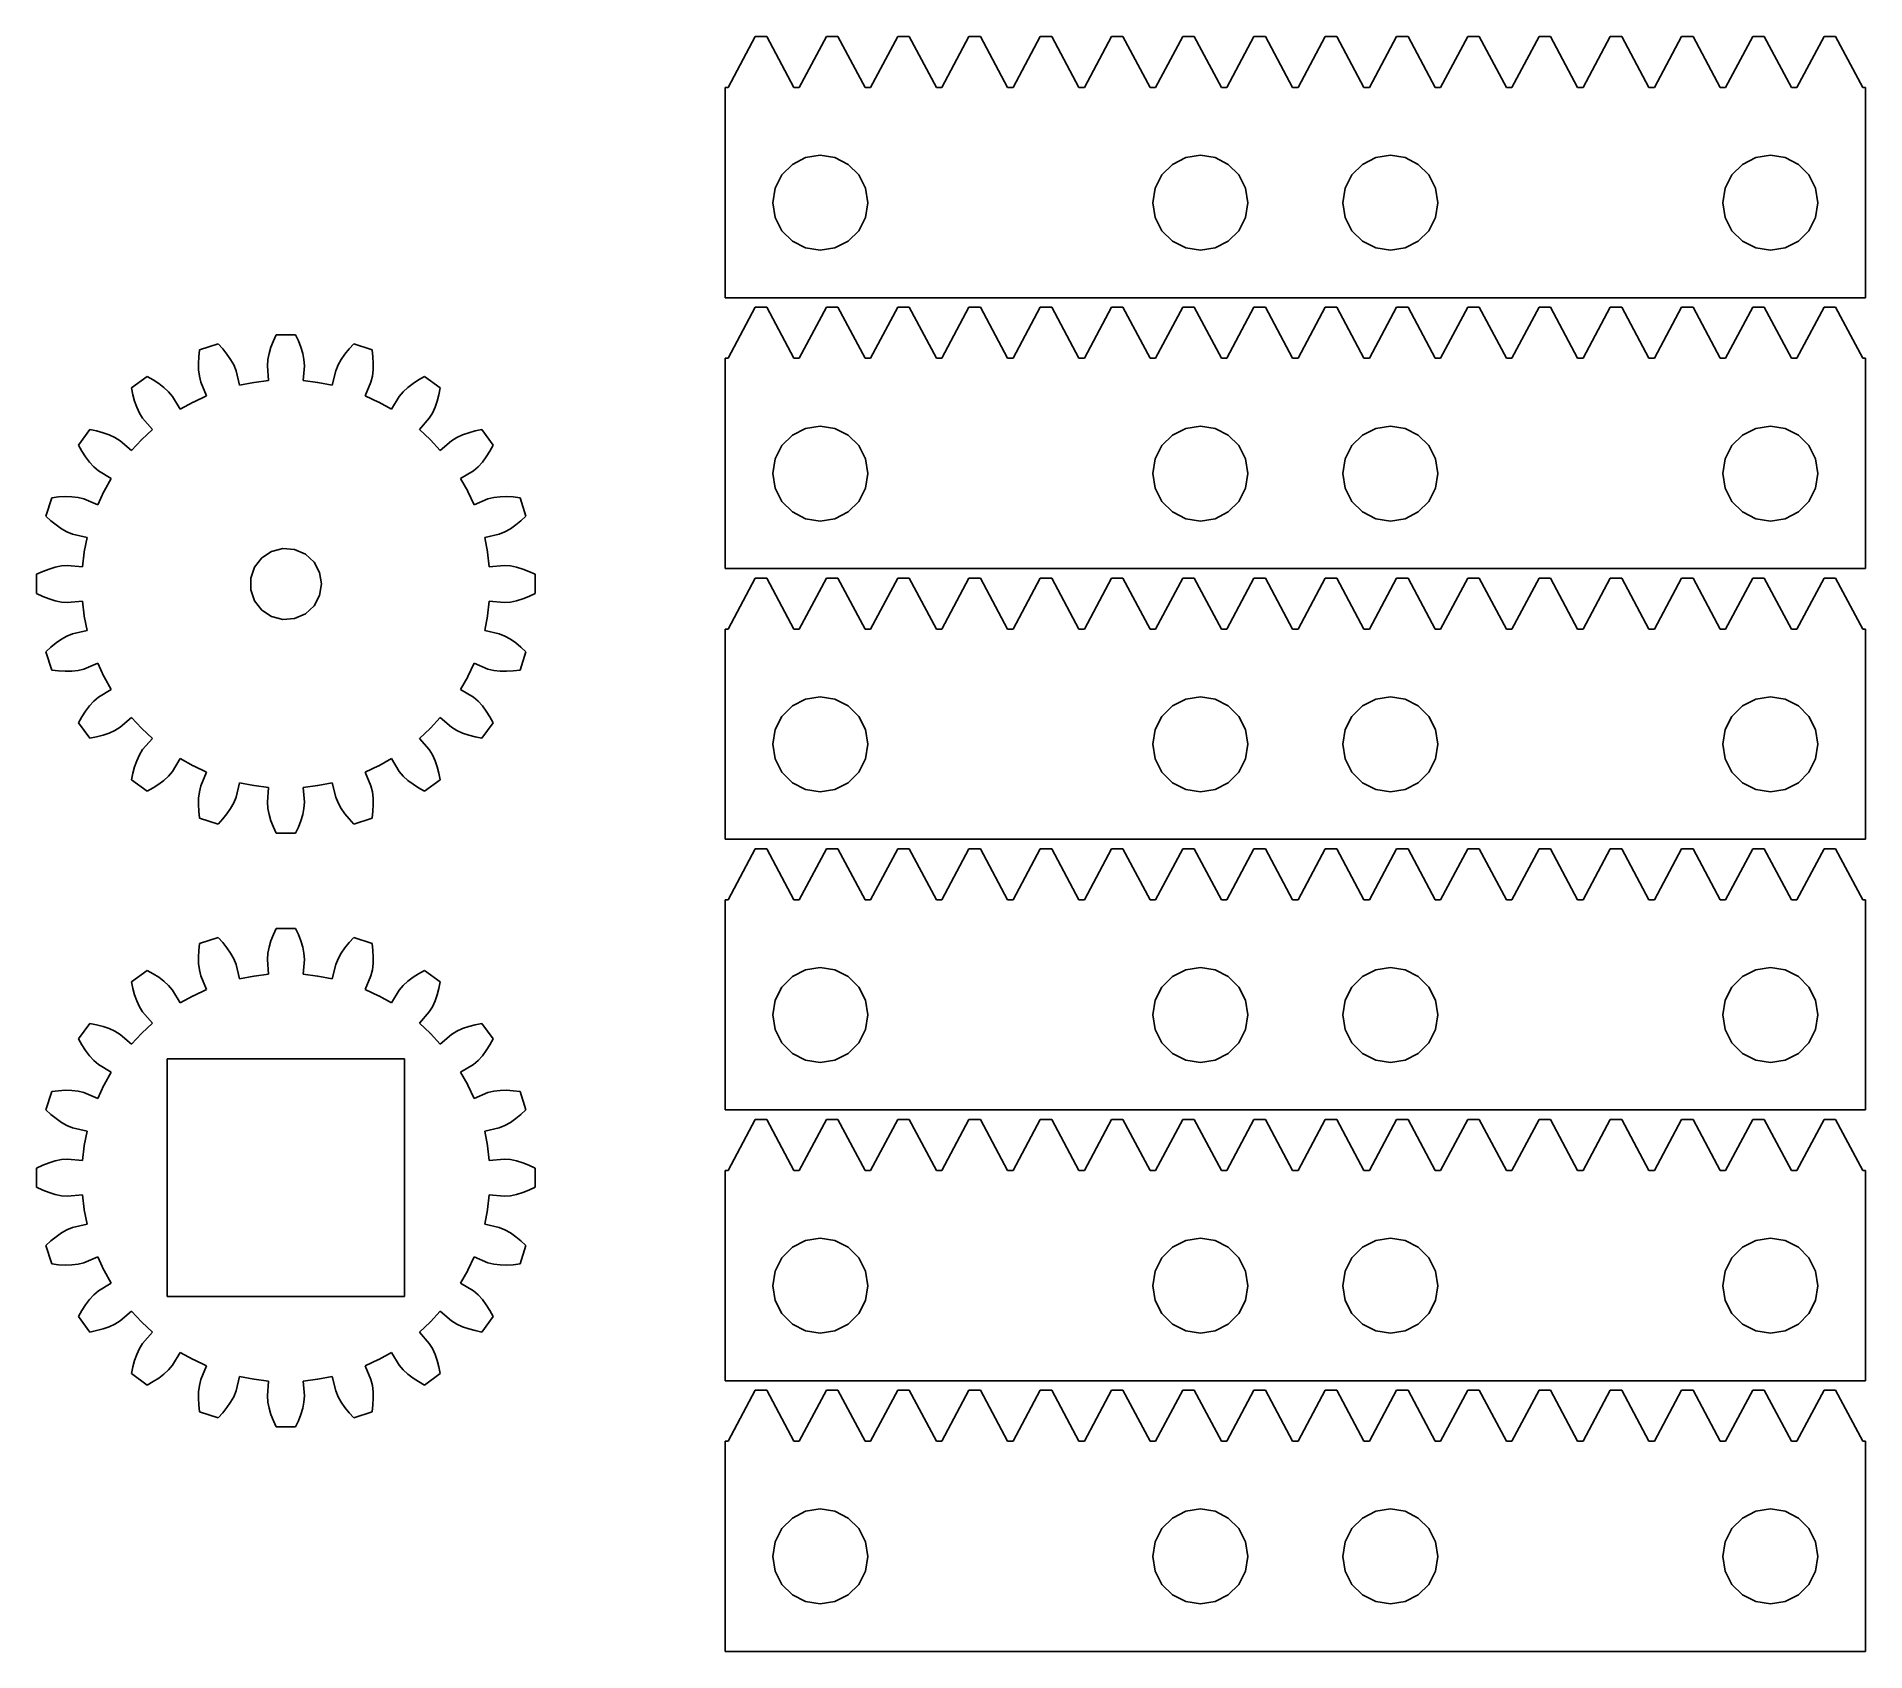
# Model space of a CAD drawing. Header units: metres. Extents: x -9 to 68, y 0 to 68.
import ezdxf

# ---------------------------------------------------------------- set-up
doc = ezdxf.new("R2010")
doc.units = ezdxf.units.M

msp = doc.modelspace()

# ---------------------------------------------------------------- linework, layer by layer
for p, q in [((21.2578, 68), (20.1153, 65.8514)), ((21.7422, 68), (21.2578, 68)), ((22.8847, 65.8514), (21.7422, 68)), ((24.2578, 68), (23.1153, 65.8514)), ((24.7422, 68), (24.2578, 68)), ((25.8847, 65.8514), (24.7422, 68)), ((27.2578, 68), (26.1153, 65.8514)), ((27.7422, 68), (27.2578, 68)), ((28.8847, 65.8514), (27.7422, 68)), ((30.2578, 68), (29.1153, 65.8514)), ((30.7422, 68), (30.2578, 68)), ((31.8847, 65.8514), (30.7422, 68)), ((33.2578, 68), (32.1153, 65.8514)), ((33.7422, 68), (33.2578, 68)), ((34.8847, 65.8514), (33.7422, 68)), ((36.2578, 68), (35.1153, 65.8514)), ((36.7422, 68), (36.2578, 68)), ((37.8847, 65.8514), (36.7422, 68)), ((39.2578, 68), (38.1153, 65.8514)), ((39.7422, 68), (39.2578, 68)), ((40.8847, 65.8514), (39.7422, 68)), ((42.2578, 68), (41.1153, 65.8514)), ((42.7422, 68), (42.2578, 68)), ((43.8847, 65.8514), (42.7422, 68)), ((45.2578, 68), (44.1153, 65.8514)), ((45.7422, 68), (45.2578, 68)), ((46.8847, 65.8514), (45.7422, 68)), ((48.2578, 68), (47.1153, 65.8514)), ((48.7422, 68), (48.2578, 68)), ((49.8847, 65.8514), (48.7422, 68)), ((51.2578, 68), (50.1153, 65.8514)), ((51.7422, 68), (51.2578, 68)), ((52.8847, 65.8514), (51.7422, 68)), ((54.2578, 68), (53.1153, 65.8514)), ((54.7422, 68), (54.2578, 68)), ((55.8847, 65.8514), (54.7422, 68)), ((57.2578, 68), (56.1153, 65.8514)), ((57.7422, 68), (57.2578, 68)), ((58.8847, 65.8514), (57.7422, 68)), ((60.2578, 68), (59.1153, 65.8514)), ((60.7422, 68), (60.2578, 68)), ((61.8847, 65.8514), (60.7422, 68)), ((63.2578, 68), (62.1153, 65.8514)), ((63.7422, 68), (63.2578, 68)), ((64.8847, 65.8514), (63.7422, 68)), ((66.2578, 68), (65.1153, 65.8514)), ((66.7422, 68), (66.2578, 68)), ((67.8847, 65.8514), (66.7422, 68)), ((20.1153, 65.8514), (20, 65.8514)), ((20, 65.8514), (20, 57)), ((23.1153, 65.8514), (22.8847, 65.8514)), ((26.1153, 65.8514), (25.8847, 65.8514)), ((29.1153, 65.8514), (28.8847, 65.8514)), ((32.1153, 65.8514), (31.8847, 65.8514)), ((35.1153, 65.8514), (34.8847, 65.8514)), ((38.1153, 65.8514), (37.8847, 65.8514)), ((41.1153, 65.8514), (40.8847, 65.8514)), ((44.1153, 65.8514), (43.8847, 65.8514)), ((47.1153, 65.8514), (46.8847, 65.8514)), ((50.1153, 65.8514), (49.8847, 65.8514)), ((53.1153, 65.8514), (52.8847, 65.8514)), ((56.1153, 65.8514), (55.8847, 65.8514)), ((59.1153, 65.8514), (58.8847, 65.8514)), ((62.1153, 65.8514), (61.8847, 65.8514)), ((65.1153, 65.8514), (64.8847, 65.8514)), ((68, 65.8514), (67.8847, 65.8514)), ((68, 57), (68, 65.8514)), ((22.382, 62.1756), (22.8244, 62.618)), ((22.8244, 62.618), (23.382, 62.9021)), ((23.382, 62.9021), (24, 63)), ((24, 63), (24.618, 62.9021)), ((24.618, 62.9021), (25.1756, 62.618)), ((25.1756, 62.618), (25.618, 62.1756)), ((38.382, 62.1756), (38.8244, 62.618)), ((38.8244, 62.618), (39.382, 62.9021)), ((39.382, 62.9021), (40, 63)), ((40, 63), (40.618, 62.9021)), ((40.618, 62.9021), (41.1756, 62.618)), ((41.1756, 62.618), (41.618, 62.1756)), ((46.382, 62.1756), (46.8244, 62.618)), ((46.8244, 62.618), (47.382, 62.9021)), ((47.382, 62.9021), (48, 63)), ((48, 63), (48.618, 62.9021)), ((48.618, 62.9021), (49.1756, 62.618)), ((49.1756, 62.618), (49.618, 62.1756)), ((62.382, 62.1756), (62.8244, 62.618)), ((62.8244, 62.618), (63.382, 62.9021)), ((63.382, 62.9021), (64, 63)), ((64, 63), (64.618, 62.9021)), ((64.618, 62.9021), (65.1756, 62.618)), ((65.1756, 62.618), (65.618, 62.1756)), ((22, 61), (22.0979, 61.618)), ((22.0979, 61.618), (22.382, 62.1756)), ((25.618, 62.1756), (25.9021, 61.618)), ((25.9021, 61.618), (26, 61)), ((38, 61), (38.0979, 61.618)), ((38.0979, 61.618), (38.382, 62.1756)), ((41.618, 62.1756), (41.9021, 61.618)), ((41.9021, 61.618), (42, 61)), ((46, 61), (46.0979, 61.618)), ((46.0979, 61.618), (46.382, 62.1756)), ((49.618, 62.1756), (49.9021, 61.618)), ((49.9021, 61.618), (50, 61)), ((62, 61), (62.0979, 61.618)), ((62.0979, 61.618), (62.382, 62.1756)), ((65.618, 62.1756), (65.9021, 61.618)), ((65.9021, 61.618), (66, 61)), ((22.0979, 60.382), (22, 61)), ((26, 61), (25.9021, 60.382)), ((38.0979, 60.382), (38, 61)), ((42, 61), (41.9021, 60.382)), ((46.0979, 60.382), (46, 61)), ((50, 61), (49.9021, 60.382)), ((62.0979, 60.382), (62, 61)), ((66, 61), (65.9021, 60.382)), ((22.382, 59.8244), (22.0979, 60.382)), ((25.9021, 60.382), (25.618, 59.8244)), ((38.382, 59.8244), (38.0979, 60.382)), ((41.9021, 60.382), (41.618, 59.8244)), ((46.382, 59.8244), (46.0979, 60.382)), ((49.9021, 60.382), (49.618, 59.8244)), ((62.382, 59.8244), (62.0979, 60.382)), ((65.9021, 60.382), (65.618, 59.8244)), ((22.8244, 59.382), (22.382, 59.8244)), ((23.382, 59.0979), (22.8244, 59.382)), ((25.1756, 59.382), (24.618, 59.0979)), ((25.618, 59.8244), (25.1756, 59.382)), ((38.8244, 59.382), (38.382, 59.8244)), ((39.382, 59.0979), (38.8244, 59.382)), ((41.1756, 59.382), (40.618, 59.0979)), ((41.618, 59.8244), (41.1756, 59.382)), ((46.8244, 59.382), (46.382, 59.8244)), ((47.382, 59.0979), (46.8244, 59.382)), ((49.1756, 59.382), (48.618, 59.0979)), ((49.618, 59.8244), (49.1756, 59.382)), ((62.8244, 59.382), (62.382, 59.8244)), ((63.382, 59.0979), (62.8244, 59.382)), ((65.1756, 59.382), (64.618, 59.0979)), ((65.618, 59.8244), (65.1756, 59.382)), ((24, 59), (23.382, 59.0979)), ((24.618, 59.0979), (24, 59)), ((40, 59), (39.382, 59.0979)), ((40.618, 59.0979), (40, 59)), ((48, 59), (47.382, 59.0979)), ((48.618, 59.0979), (48, 59)), ((64, 59), (63.382, 59.0979)), ((64.618, 59.0979), (64, 59)), ((20, 57), (68, 57)), ((21.2578, 56.6), (20.1153, 54.4514)), ((21.7422, 56.6), (21.2578, 56.6)), ((22.8847, 54.4514), (21.7422, 56.6)), ((24.2578, 56.6), (23.1153, 54.4514)), ((24.7422, 56.6), (24.2578, 56.6)), ((25.8847, 54.4514), (24.7422, 56.6)), ((27.2578, 56.6), (26.1153, 54.4514)), ((27.7422, 56.6), (27.2578, 56.6)), ((28.8847, 54.4514), (27.7422, 56.6)), ((30.2578, 56.6), (29.1153, 54.4514)), ((30.7422, 56.6), (30.2578, 56.6)), ((31.8847, 54.4514), (30.7422, 56.6)), ((33.2578, 56.6), (32.1153, 54.4514)), ((33.7422, 56.6), (33.2578, 56.6)), ((34.8847, 54.4514), (33.7422, 56.6)), ((36.2578, 56.6), (35.1153, 54.4514)), ((36.7422, 56.6), (36.2578, 56.6)), ((37.8847, 54.4514), (36.7422, 56.6)), ((39.2578, 56.6), (38.1153, 54.4514)), ((39.7422, 56.6), (39.2578, 56.6)), ((40.8847, 54.4514), (39.7422, 56.6)), ((42.2578, 56.6), (41.1153, 54.4514)), ((42.7422, 56.6), (42.2578, 56.6)), ((43.8847, 54.4514), (42.7422, 56.6)), ((45.2578, 56.6), (44.1153, 54.4514)), ((45.7422, 56.6), (45.2578, 56.6)), ((46.8847, 54.4514), (45.7422, 56.6)), ((48.2578, 56.6), (47.1153, 54.4514)), ((48.7422, 56.6), (48.2578, 56.6)), ((49.8847, 54.4514), (48.7422, 56.6)), ((51.2578, 56.6), (50.1153, 54.4514)), ((51.7422, 56.6), (51.2578, 56.6)), ((52.8847, 54.4514), (51.7422, 56.6)), ((54.2578, 56.6), (53.1153, 54.4514)), ((54.7422, 56.6), (54.2578, 56.6)), ((55.8847, 54.4514), (54.7422, 56.6)), ((57.2578, 56.6), (56.1153, 54.4514)), ((57.7422, 56.6), (57.2578, 56.6)), ((58.8847, 54.4514), (57.7422, 56.6)), ((60.2578, 56.6), (59.1153, 54.4514)), ((60.7422, 56.6), (60.2578, 56.6)), ((61.8847, 54.4514), (60.7422, 56.6)), ((63.2578, 56.6), (62.1153, 54.4514)), ((63.7422, 56.6), (63.2578, 56.6)), ((64.8847, 54.4514), (63.7422, 56.6)), ((66.2578, 56.6), (65.1153, 54.4514)), ((66.7422, 56.6), (66.2578, 56.6)), ((67.8847, 54.4514), (66.7422, 56.6)), ((1.09341, 55.4456), (0.973236, 55.1839)), ((1.90659, 55.4456), (1.09341, 55.4456)), ((2.02676, 55.1839), (1.90659, 55.4456)), ((-2.13024, 54.8063), (-2.16365, 54.5202)), ((-1.35686, 55.0576), (-2.13024, 54.8063)), ((-1.16168, 54.8458), (-1.35686, 55.0576)), ((-0.984918, 54.6275), (-1.16168, 54.8458)), ((0.872574, 54.9217), (0.793289, 54.6596)), ((0.973236, 55.1839), (0.872574, 54.9217)), ((2.12743, 54.9217), (2.02676, 55.1839)), ((2.20671, 54.6596), (2.12743, 54.9217)), ((4.16168, 54.8458), (3.98492, 54.6275)), ((4.35686, 55.0576), (4.16168, 54.8458)), ((5.13024, 54.8063), (4.35686, 55.0576)), ((5.16365, 54.5202), (5.13024, 54.8063)), ((-2.16365, 54.5202), (-2.17835, 54.2397)), ((-2.17835, 54.2397), (-2.17278, 53.966)), ((-2.17278, 53.966), (-2.14396, 53.7009)), ((-0.828539, 54.4028), (-0.984918, 54.6275)), ((-0.696067, 54.1714), (-0.828539, 54.4028)), ((-0.598085, 53.9314), (-0.696067, 54.1714)), ((-0.454889, 53.3184), (-0.598085, 53.9314)), ((0.7388, 54.3987), (0.719772, 54.1401)), ((0.719772, 54.1401), (0.773026, 53.5128)), ((0.793289, 54.6596), (0.7388, 54.3987)), ((2.2612, 54.3987), (2.20671, 54.6596)), ((2.22697, 53.5128), (2.28023, 54.1401)), ((2.28023, 54.1401), (2.2612, 54.3987)), ((3.59809, 53.9314), (3.45489, 53.3184)), ((3.69607, 54.1714), (3.59809, 53.9314)), ((3.82854, 54.4028), (3.69607, 54.1714)), ((3.98492, 54.6275), (3.82854, 54.4028)), ((5.14396, 53.7009), (5.17278, 53.966)), ((5.17835, 54.2397), (5.16365, 54.5202)), ((5.17278, 53.966), (5.17835, 54.2397)), ((20.1153, 54.4514), (20, 54.4514)), ((20, 54.4514), (20, 45.6)), ((23.1153, 54.4514), (22.8847, 54.4514)), ((26.1153, 54.4514), (25.8847, 54.4514)), ((29.1153, 54.4514), (28.8847, 54.4514)), ((32.1153, 54.4514), (31.8847, 54.4514)), ((35.1153, 54.4514), (34.8847, 54.4514)), ((38.1153, 54.4514), (37.8847, 54.4514)), ((41.1153, 54.4514), (40.8847, 54.4514)), ((44.1153, 54.4514), (43.8847, 54.4514)), ((47.1153, 54.4514), (46.8847, 54.4514)), ((50.1153, 54.4514), (49.8847, 54.4514)), ((53.1153, 54.4514), (52.8847, 54.4514)), ((56.1153, 54.4514), (55.8847, 54.4514)), ((59.1153, 54.4514), (58.8847, 54.4514)), ((62.1153, 54.4514), (61.8847, 54.4514)), ((65.1153, 54.4514), (64.8847, 54.4514)), ((68, 54.4514), (67.8847, 54.4514)), ((68, 45.6), (68, 54.4514)), ((-4.34067, 53.68), (-4.99854, 53.202)), ((-4.99854, 53.202), (-4.94191, 52.9196)), ((-4.08959, 53.5389), (-4.34067, 53.68)), ((-3.85402, 53.3859), (-4.08959, 53.5389)), ((-3.63585, 53.2205), (-3.85402, 53.3859)), ((-3.43837, 53.0414), (-3.63585, 53.2205)), ((-2.14396, 53.7009), (-2.08217, 53.4492)), ((-2.08217, 53.4492), (-1.83768, 52.8691)), ((0.148232, 53.4361), (-0.454889, 53.3184)), ((0.155605, 53.4376), (0.148148, 53.4367)), ((0.148148, 53.4367), (0.148232, 53.4361)), ((0.162949, 53.439), (0.155605, 53.4376)), ((0.163032, 53.4385), (0.162949, 53.439)), ((0.773026, 53.5128), (0.163032, 53.4385)), ((2.83697, 53.4385), (2.22697, 53.5128)), ((2.83705, 53.439), (2.83697, 53.4385)), ((2.8444, 53.4376), (2.83705, 53.439)), ((2.85185, 53.4367), (2.8444, 53.4376)), ((2.85177, 53.4361), (2.85185, 53.4367)), ((3.45489, 53.3184), (2.85177, 53.4361)), ((4.83768, 52.8691), (5.08217, 53.4492)), ((5.08217, 53.4492), (5.14396, 53.7009)), ((6.63585, 53.2205), (6.43837, 53.0414)), ((6.85402, 53.3859), (6.63585, 53.2205)), ((7.08959, 53.5389), (6.85402, 53.3859)), ((7.34067, 53.68), (7.08959, 53.5389)), ((7.99854, 53.202), (7.34067, 53.68)), ((7.94191, 52.9196), (7.99854, 53.202)), ((-4.94191, 52.9196), (-4.86922, 52.6483)), ((-4.86922, 52.6483), (-4.77934, 52.3897)), ((-4.77934, 52.3897), (-4.67002, 52.1466)), ((-3.27102, 52.8434), (-3.43837, 53.0414)), ((-2.94539, 52.3047), (-3.27102, 52.8434)), ((-2.40818, 52.603), (-2.94539, 52.3047)), ((-2.40163, 52.6067), (-2.40843, 52.6035)), ((-2.40843, 52.6035), (-2.40818, 52.603)), ((-2.39508, 52.6103), (-2.40163, 52.6067)), ((-2.39483, 52.6098), (-2.39508, 52.6103)), ((-1.83768, 52.8691), (-2.39483, 52.6098)), ((5.39483, 52.6098), (4.83768, 52.8691)), ((5.39508, 52.6103), (5.39483, 52.6098)), ((5.40163, 52.6067), (5.39508, 52.6103)), ((5.40843, 52.6035), (5.40163, 52.6067)), ((5.40818, 52.603), (5.40843, 52.6035)), ((5.94539, 52.3047), (5.40818, 52.603)), ((6.27102, 52.8434), (5.94539, 52.3047)), ((6.43837, 53.0414), (6.27102, 52.8434)), ((7.67002, 52.1466), (7.77934, 52.3897)), ((7.77934, 52.3897), (7.86922, 52.6483)), ((7.86922, 52.6483), (7.94191, 52.9196)), ((-4.67002, 52.1466), (-4.53346, 51.9262)), ((-4.53346, 51.9262), (-4.12166, 51.4501)), ((7.12166, 51.4501), (7.53346, 51.9262)), ((7.53346, 51.9262), (7.67002, 52.1466)), ((23.382, 51.5021), (24, 51.6)), ((24, 51.6), (24.618, 51.5021)), ((39.382, 51.5021), (40, 51.6)), ((40, 51.6), (40.618, 51.5021)), ((47.382, 51.5021), (48, 51.6)), ((48, 51.6), (48.618, 51.5021)), ((63.382, 51.5021), (64, 51.6)), ((64, 51.6), (64.618, 51.5021)), ((-6.75274, 51.4478), (-7.23071, 50.79)), ((-6.47034, 51.3912), (-6.75274, 51.4478)), ((-6.19903, 51.3185), (-6.47034, 51.3912)), ((-5.94044, 51.2286), (-6.19903, 51.3185)), ((-5.69727, 51.1193), (-5.94044, 51.2286)), ((-5.47694, 50.9828), (-5.69727, 51.1193)), ((-5.00075, 50.571), (-5.47694, 50.9828)), ((-4.58204, 51.0207), (-5.00075, 50.571)), ((-4.57693, 51.0262), (-4.58242, 51.0211)), ((-4.58242, 51.0211), (-4.58204, 51.0207)), ((-4.57182, 51.0317), (-4.57693, 51.0262)), ((-4.57145, 51.0313), (-4.57182, 51.0317)), ((-4.12166, 51.4501), (-4.57145, 51.0313)), ((7.57145, 51.0313), (7.12166, 51.4501)), ((7.57182, 51.0317), (7.57145, 51.0313)), ((7.57693, 51.0262), (7.57182, 51.0317)), ((7.58242, 51.0211), (7.57693, 51.0262)), ((7.58204, 51.0207), (7.58242, 51.0211)), ((8.00075, 50.571), (7.58204, 51.0207)), ((8.47694, 50.9828), (8.00075, 50.571)), ((8.69727, 51.1193), (8.47694, 50.9828)), ((8.94044, 51.2286), (8.69727, 51.1193)), ((9.19903, 51.3185), (8.94044, 51.2286)), ((9.47034, 51.3912), (9.19903, 51.3185)), ((9.75274, 51.4478), (9.47034, 51.3912)), ((10.2307, 50.79), (9.75274, 51.4478)), ((22.382, 50.7756), (22.8244, 51.218)), ((22.8244, 51.218), (23.382, 51.5021)), ((24.618, 51.5021), (25.1756, 51.218)), ((25.1756, 51.218), (25.618, 50.7756)), ((38.382, 50.7756), (38.8244, 51.218)), ((38.8244, 51.218), (39.382, 51.5021)), ((40.618, 51.5021), (41.1756, 51.218)), ((41.1756, 51.218), (41.618, 50.7756)), ((46.382, 50.7756), (46.8244, 51.218)), ((46.8244, 51.218), (47.382, 51.5021)), ((48.618, 51.5021), (49.1756, 51.218)), ((49.1756, 51.218), (49.618, 50.7756)), ((62.382, 50.7756), (62.8244, 51.218)), ((62.8244, 51.218), (63.382, 51.5021)), ((64.618, 51.5021), (65.1756, 51.218)), ((65.1756, 51.218), (65.618, 50.7756)), ((-7.23071, 50.79), (-7.08959, 50.5389)), ((-7.08959, 50.5389), (-6.93662, 50.3033)), ((-6.93662, 50.3033), (-6.77123, 50.0852)), ((-6.77123, 50.0852), (-6.59211, 49.8877)), ((9.59211, 49.8877), (9.77123, 50.0852)), ((9.77123, 50.0852), (9.93662, 50.3033)), ((9.93662, 50.3033), (10.0896, 50.5389)), ((10.0896, 50.5389), (10.2307, 50.79)), ((22, 49.6), (22.0979, 50.218)), ((22.0979, 50.218), (22.382, 50.7756)), ((25.618, 50.7756), (25.9021, 50.218)), ((25.9021, 50.218), (26, 49.6)), ((38, 49.6), (38.0979, 50.218)), ((38.0979, 50.218), (38.382, 50.7756)), ((41.618, 50.7756), (41.9021, 50.218)), ((41.9021, 50.218), (42, 49.6)), ((46, 49.6), (46.0979, 50.218)), ((46.0979, 50.218), (46.382, 50.7756)), ((49.618, 50.7756), (49.9021, 50.218)), ((49.9021, 50.218), (50, 49.6)), ((62, 49.6), (62.0979, 50.218)), ((62.0979, 50.218), (62.382, 50.7756)), ((65.618, 50.7756), (65.9021, 50.218)), ((65.9021, 50.218), (66, 49.6)), ((-6.59211, 49.8877), (-6.39415, 49.7203)), ((-6.39415, 49.7203), (-5.85536, 49.3947)), ((-5.85536, 49.3947), (-6.15374, 48.8575)), ((8.85536, 49.3947), (9.39415, 49.7203)), ((9.15374, 48.8575), (8.85536, 49.3947)), ((9.39415, 49.7203), (9.59211, 49.8877)), ((22.0979, 48.982), (22, 49.6)), ((26, 49.6), (25.9021, 48.982)), ((38.0979, 48.982), (38, 49.6)), ((42, 49.6), (41.9021, 48.982)), ((46.0979, 48.982), (46, 49.6)), ((50, 49.6), (49.9021, 48.982)), ((62.0979, 48.982), (62, 49.6)), ((66, 49.6), (65.9021, 48.982)), ((-8.35698, 48.5795), (-8.60827, 47.8062)), ((-8.07091, 48.6129), (-8.35698, 48.5795)), ((-7.79041, 48.6276), (-8.07091, 48.6129)), ((-7.5167, 48.6221), (-7.79041, 48.6276)), ((-7.25165, 48.5933), (-7.5167, 48.6221)), ((-6.99991, 48.5315), (-7.25165, 48.5933)), ((-6.41978, 48.287), (-6.99991, 48.5315)), ((-6.16054, 48.8441), (-6.41978, 48.287)), ((-6.15738, 48.8509), (-6.16102, 48.8444)), ((-6.16102, 48.8444), (-6.16054, 48.8441)), ((-6.15422, 48.8577), (-6.15738, 48.8509)), ((-6.15374, 48.8575), (-6.15422, 48.8577)), ((9.15422, 48.8577), (9.15374, 48.8575)), ((9.15738, 48.8509), (9.15422, 48.8577)), ((9.16102, 48.8444), (9.15738, 48.8509)), ((9.16054, 48.8441), (9.16102, 48.8444)), ((9.41978, 48.287), (9.16054, 48.8441)), ((9.99991, 48.5315), (9.41978, 48.287)), ((10.2516, 48.5933), (9.99991, 48.5315)), ((10.5167, 48.6221), (10.2516, 48.5933)), ((10.7904, 48.6276), (10.5167, 48.6221)), ((11.0709, 48.6129), (10.7904, 48.6276)), ((11.357, 48.5795), (11.0709, 48.6129)), ((11.6083, 47.8062), (11.357, 48.5795)), ((22.382, 48.4244), (22.0979, 48.982)), ((25.9021, 48.982), (25.618, 48.4244)), ((38.382, 48.4244), (38.0979, 48.982)), ((41.9021, 48.982), (41.618, 48.4244)), ((46.382, 48.4244), (46.0979, 48.982)), ((49.9021, 48.982), (49.618, 48.4244)), ((62.382, 48.4244), (62.0979, 48.982)), ((65.9021, 48.982), (65.618, 48.4244)), ((-8.60827, 47.8062), (-8.39647, 47.611)), ((11.3965, 47.611), (11.6083, 47.8062)), ((22.8244, 47.982), (22.382, 48.4244)), ((23.382, 47.6979), (22.8244, 47.982)), ((25.1756, 47.982), (24.618, 47.6979)), ((25.618, 48.4244), (25.1756, 47.982)), ((38.8244, 47.982), (38.382, 48.4244)), ((39.382, 47.6979), (38.8244, 47.982)), ((41.1756, 47.982), (40.618, 47.6979)), ((41.618, 48.4244), (41.1756, 47.982)), ((46.8244, 47.982), (46.382, 48.4244)), ((47.382, 47.6979), (46.8244, 47.982)), ((49.1756, 47.982), (48.618, 47.6979)), ((49.618, 48.4244), (49.1756, 47.982)), ((62.8244, 47.982), (62.382, 48.4244)), ((63.382, 47.6979), (62.8244, 47.982)), ((65.1756, 47.982), (64.618, 47.6979)), ((65.618, 48.4244), (65.1756, 47.982)), ((-8.39647, 47.611), (-8.17818, 47.4342)), ((-8.17818, 47.4342), (-7.95347, 47.2778)), ((-7.95347, 47.2778), (-7.72209, 47.1454)), ((-7.72209, 47.1454), (-7.48211, 47.0474)), ((-7.48211, 47.0474), (-6.86907, 46.9042)), ((9.86907, 46.9042), (10.4821, 47.0474)), ((10.4821, 47.0474), (10.7221, 47.1454)), ((10.7221, 47.1454), (10.9535, 47.2778)), ((10.9535, 47.2778), (11.1782, 47.4342)), ((11.1782, 47.4342), (11.3965, 47.611)), ((24, 47.6), (23.382, 47.6979)), ((24.618, 47.6979), (24, 47.6)), ((40, 47.6), (39.382, 47.6979)), ((40.618, 47.6979), (40, 47.6)), ((48, 47.6), (47.382, 47.6979)), ((48.618, 47.6979), (48, 47.6)), ((64, 47.6), (63.382, 47.6979)), ((64.618, 47.6979), (64, 47.6)), ((-6.98918, 46.2863), (-7.06355, 45.6763)), ((-6.98827, 46.2937), (-6.98971, 46.2863)), ((-6.98971, 46.2863), (-6.98918, 46.2863)), ((-6.98737, 46.3011), (-6.98827, 46.2937)), ((-6.98684, 46.3011), (-6.98737, 46.3011)), ((-6.86907, 46.9042), (-6.98684, 46.3011)), ((0.484078, 46.0529), (0.897457, 46.323)), ((0.897457, 46.323), (1.37613, 46.4442)), ((1.37613, 46.4442), (1.86823, 46.4034)), ((1.86823, 46.4034), (2.32042, 46.205)), ((2.32042, 46.205), (2.68371, 45.8706)), ((9.98684, 46.3011), (9.86907, 46.9042)), ((9.98737, 46.3011), (9.98684, 46.3011)), ((9.98827, 46.2937), (9.98737, 46.3011)), ((9.98971, 46.2863), (9.98827, 46.2937)), ((10.0636, 45.6763), (9.98918, 46.2863)), ((9.98918, 46.2863), (9.98971, 46.2863)), ((-8.7346, 45.4761), (-8.99635, 45.3559)), ((-8.47238, 45.5767), (-8.7346, 45.4761)), ((-8.21034, 45.656), (-8.47238, 45.5767)), ((-7.94936, 45.7105), (-8.21034, 45.656)), ((-7.69084, 45.7295), (-7.94936, 45.7105)), ((-7.06355, 45.6763), (-7.69084, 45.7295)), ((0.020458, 45.1962), (0.18079, 45.6632)), ((0.18079, 45.6632), (0.484078, 46.0529)), ((2.68371, 45.8706), (2.91873, 45.4363)), ((2.91873, 45.4363), (3, 44.9493)), ((10.6908, 45.7295), (10.0636, 45.6763)), ((10.9494, 45.7105), (10.6908, 45.7295)), ((11.2103, 45.656), (10.9494, 45.7105)), ((11.4724, 45.5767), (11.2103, 45.656)), ((11.7346, 45.4761), (11.4724, 45.5767)), ((11.9964, 45.3559), (11.7346, 45.4761)), ((20, 45.6), (68, 45.6)), ((-8.99635, 45.3559), (-8.99635, 44.5427)), ((0.020458, 44.7024), (0.020458, 45.1962)), ((0.18079, 44.2354), (0.020458, 44.7024)), ((3, 44.9493), (2.91873, 44.4622)), ((11.9964, 44.5427), (11.9964, 45.3559)), ((21.2578, 45.2), (20.1153, 43.0514)), ((21.7422, 45.2), (21.2578, 45.2)), ((22.8847, 43.0514), (21.7422, 45.2)), ((24.2578, 45.2), (23.1153, 43.0514)), ((24.7422, 45.2), (24.2578, 45.2)), ((25.8847, 43.0514), (24.7422, 45.2)), ((27.2578, 45.2), (26.1153, 43.0514)), ((27.7422, 45.2), (27.2578, 45.2)), ((28.8847, 43.0514), (27.7422, 45.2)), ((30.2578, 45.2), (29.1153, 43.0514)), ((30.7422, 45.2), (30.2578, 45.2)), ((31.8847, 43.0514), (30.7422, 45.2)), ((33.2578, 45.2), (32.1153, 43.0514)), ((33.7422, 45.2), (33.2578, 45.2)), ((34.8847, 43.0514), (33.7422, 45.2)), ((36.2578, 45.2), (35.1153, 43.0514)), ((36.7422, 45.2), (36.2578, 45.2)), ((37.8847, 43.0514), (36.7422, 45.2)), ((39.2578, 45.2), (38.1153, 43.0514)), ((39.7422, 45.2), (39.2578, 45.2)), ((40.8847, 43.0514), (39.7422, 45.2)), ((42.2578, 45.2), (41.1153, 43.0514)), ((42.7422, 45.2), (42.2578, 45.2)), ((43.8847, 43.0514), (42.7422, 45.2)), ((45.2578, 45.2), (44.1153, 43.0514)), ((45.7422, 45.2), (45.2578, 45.2)), ((46.8847, 43.0514), (45.7422, 45.2)), ((48.2578, 45.2), (47.1153, 43.0514)), ((48.7422, 45.2), (48.2578, 45.2)), ((49.8847, 43.0514), (48.7422, 45.2)), ((51.2578, 45.2), (50.1153, 43.0514)), ((51.7422, 45.2), (51.2578, 45.2)), ((52.8847, 43.0514), (51.7422, 45.2)), ((54.2578, 45.2), (53.1153, 43.0514)), ((54.7422, 45.2), (54.2578, 45.2)), ((55.8847, 43.0514), (54.7422, 45.2)), ((57.2578, 45.2), (56.1153, 43.0514)), ((57.7422, 45.2), (57.2578, 45.2)), ((58.8847, 43.0514), (57.7422, 45.2)), ((60.2578, 45.2), (59.1153, 43.0514)), ((60.7422, 45.2), (60.2578, 45.2)), ((61.8847, 43.0514), (60.7422, 45.2)), ((63.2578, 45.2), (62.1153, 43.0514)), ((63.7422, 45.2), (63.2578, 45.2)), ((64.8847, 43.0514), (63.7422, 45.2)), ((66.2578, 45.2), (65.1153, 43.0514)), ((66.7422, 45.2), (66.2578, 45.2)), ((67.8847, 43.0514), (66.7422, 45.2)), ((-8.99635, 44.5427), (-8.7346, 44.4225)), ((-8.7346, 44.4225), (-8.47238, 44.3219)), ((-8.47238, 44.3219), (-8.21034, 44.2426)), ((-8.21034, 44.2426), (-7.94936, 44.1881)), ((-7.94936, 44.1881), (-7.69084, 44.1691)), ((-7.69084, 44.1691), (-7.06355, 44.2223)), ((-7.06355, 44.2223), (-6.98918, 43.6123)), ((0.484078, 43.8457), (0.18079, 44.2354)), ((2.68371, 44.028), (2.32042, 43.6935)), ((2.91873, 44.4622), (2.68371, 44.028)), ((9.98918, 43.6123), (10.0636, 44.2223)), ((10.0636, 44.2223), (10.6908, 44.1691)), ((10.6908, 44.1691), (10.9494, 44.1881)), ((10.9494, 44.1881), (11.2103, 44.2426)), ((11.2103, 44.2426), (11.4724, 44.3219)), ((11.4724, 44.3219), (11.7346, 44.4225)), ((11.7346, 44.4225), (11.9964, 44.5427)), ((-6.98918, 43.6123), (-6.98971, 43.6122)), ((-6.98971, 43.6122), (-6.98827, 43.6049)), ((-6.98827, 43.6049), (-6.98737, 43.5974)), ((-6.98737, 43.5974), (-6.98684, 43.5975)), ((-6.98684, 43.5975), (-6.86907, 42.9944)), ((0.897457, 43.5756), (0.484078, 43.8457)), ((1.37613, 43.4544), (0.897457, 43.5756)), ((1.86823, 43.4952), (1.37613, 43.4544)), ((2.32042, 43.6935), (1.86823, 43.4952)), ((9.86907, 42.9944), (9.98684, 43.5975)), ((9.98684, 43.5975), (9.98737, 43.5974)), ((9.98737, 43.5974), (9.98827, 43.6049)), ((9.98827, 43.6049), (9.98971, 43.6122)), ((9.98971, 43.6122), (9.98918, 43.6123)), ((-8.17818, 42.4644), (-8.39647, 42.2876)), ((-7.95347, 42.6208), (-8.17818, 42.4644)), ((-7.72209, 42.7532), (-7.95347, 42.6208)), ((-7.48211, 42.8512), (-7.72209, 42.7532)), ((-6.86907, 42.9944), (-7.48211, 42.8512)), ((10.4821, 42.8512), (9.86907, 42.9944)), ((10.7221, 42.7532), (10.4821, 42.8512)), ((10.9535, 42.6208), (10.7221, 42.7532)), ((11.1782, 42.4644), (10.9535, 42.6208)), ((11.3965, 42.2876), (11.1782, 42.4644)), ((20.1153, 43.0514), (20, 43.0514)), ((20, 43.0514), (20, 34.2)), ((23.1153, 43.0514), (22.8847, 43.0514)), ((26.1153, 43.0514), (25.8847, 43.0514)), ((29.1153, 43.0514), (28.8847, 43.0514)), ((32.1153, 43.0514), (31.8847, 43.0514)), ((35.1153, 43.0514), (34.8847, 43.0514)), ((38.1153, 43.0514), (37.8847, 43.0514)), ((41.1153, 43.0514), (40.8847, 43.0514)), ((44.1153, 43.0514), (43.8847, 43.0514)), ((47.1153, 43.0514), (46.8847, 43.0514)), ((50.1153, 43.0514), (49.8847, 43.0514)), ((53.1153, 43.0514), (52.8847, 43.0514)), ((56.1153, 43.0514), (55.8847, 43.0514)), ((59.1153, 43.0514), (58.8847, 43.0514)), ((62.1153, 43.0514), (61.8847, 43.0514)), ((65.1153, 43.0514), (64.8847, 43.0514)), ((68, 43.0514), (67.8847, 43.0514)), ((68, 34.2), (68, 43.0514)), ((-8.39647, 42.2876), (-8.60827, 42.0924)), ((-8.60827, 42.0924), (-8.35698, 41.3191)), ((-6.99991, 41.3671), (-6.41978, 41.6116)), ((-6.41978, 41.6116), (-6.16054, 41.0545)), ((9.16054, 41.0545), (9.41978, 41.6116)), ((9.41978, 41.6116), (9.99991, 41.3671)), ((11.357, 41.3191), (11.6083, 42.0924)), ((11.6083, 42.0924), (11.3965, 42.2876)), ((-8.35698, 41.3191), (-8.07091, 41.2856)), ((-8.07091, 41.2856), (-7.79041, 41.2709)), ((-7.79041, 41.2709), (-7.5167, 41.2765)), ((-7.5167, 41.2765), (-7.25165, 41.3053)), ((-7.25165, 41.3053), (-6.99991, 41.3671)), ((-6.16054, 41.0545), (-6.16102, 41.0542)), ((-6.16102, 41.0542), (-6.15738, 41.0477)), ((-6.15738, 41.0477), (-6.15422, 41.0409)), ((-6.15422, 41.0409), (-6.15374, 41.0411)), ((-6.15374, 41.0411), (-5.85536, 40.5039)), ((8.85536, 40.5039), (9.15374, 41.0411)), ((9.15374, 41.0411), (9.15422, 41.0409)), ((9.15422, 41.0409), (9.15738, 41.0477)), ((9.15738, 41.0477), (9.16102, 41.0542)), ((9.16102, 41.0542), (9.16054, 41.0545)), ((9.99991, 41.3671), (10.2516, 41.3053)), ((10.2516, 41.3053), (10.5167, 41.2765)), ((10.5167, 41.2765), (10.7904, 41.2709)), ((10.7904, 41.2709), (11.0709, 41.2856)), ((11.0709, 41.2856), (11.357, 41.3191)), ((-6.39415, 40.1783), (-6.59211, 40.0109)), ((-5.85536, 40.5039), (-6.39415, 40.1783)), ((9.39415, 40.1783), (8.85536, 40.5039)), ((9.59211, 40.0109), (9.39415, 40.1783)), ((22.8244, 39.818), (23.382, 40.1021)), ((23.382, 40.1021), (24, 40.2)), ((24, 40.2), (24.618, 40.1021)), ((24.618, 40.1021), (25.1756, 39.818)), ((38.8244, 39.818), (39.382, 40.1021)), ((39.382, 40.1021), (40, 40.2)), ((40, 40.2), (40.618, 40.1021)), ((40.618, 40.1021), (41.1756, 39.818)), ((46.8244, 39.818), (47.382, 40.1021)), ((47.382, 40.1021), (48, 40.2)), ((48, 40.2), (48.618, 40.1021)), ((48.618, 40.1021), (49.1756, 39.818)), ((62.8244, 39.818), (63.382, 40.1021)), ((63.382, 40.1021), (64, 40.2)), ((64, 40.2), (64.618, 40.1021)), ((64.618, 40.1021), (65.1756, 39.818)), ((-7.08959, 39.3597), (-7.23071, 39.1086)), ((-6.93662, 39.5953), (-7.08959, 39.3597)), ((-6.77123, 39.8134), (-6.93662, 39.5953)), ((-6.59211, 40.0109), (-6.77123, 39.8134)), ((-5.47694, 38.9158), (-5.00075, 39.3276)), ((-5.00075, 39.3276), (-4.58204, 38.8779)), ((7.58204, 38.8779), (8.00075, 39.3276)), ((8.00075, 39.3276), (8.47694, 38.9158)), ((9.77123, 39.8134), (9.59211, 40.0109)), ((9.93662, 39.5953), (9.77123, 39.8134)), ((10.0896, 39.3597), (9.93662, 39.5953)), ((10.2307, 39.1086), (10.0896, 39.3597)), ((22.0979, 38.818), (22.382, 39.3756)), ((22.382, 39.3756), (22.8244, 39.818)), ((25.1756, 39.818), (25.618, 39.3756)), ((25.618, 39.3756), (25.9021, 38.818)), ((38.0979, 38.818), (38.382, 39.3756)), ((38.382, 39.3756), (38.8244, 39.818)), ((41.1756, 39.818), (41.618, 39.3756)), ((41.618, 39.3756), (41.9021, 38.818)), ((46.0979, 38.818), (46.382, 39.3756)), ((46.382, 39.3756), (46.8244, 39.818)), ((49.1756, 39.818), (49.618, 39.3756)), ((49.618, 39.3756), (49.9021, 38.818)), ((62.0979, 38.818), (62.382, 39.3756)), ((62.382, 39.3756), (62.8244, 39.818)), ((65.1756, 39.818), (65.618, 39.3756)), ((65.618, 39.3756), (65.9021, 38.818)), ((-7.23071, 39.1086), (-6.75274, 38.4508)), ((-6.75274, 38.4508), (-6.47034, 38.5074)), ((-6.47034, 38.5074), (-6.19903, 38.5801)), ((-6.19903, 38.5801), (-5.94044, 38.67)), ((-5.94044, 38.67), (-5.69727, 38.7793)), ((-5.69727, 38.7793), (-5.47694, 38.9158)), ((-4.58204, 38.8779), (-4.58242, 38.8775)), ((-4.58242, 38.8775), (-4.57693, 38.8724)), ((-4.57693, 38.8724), (-4.57182, 38.8669)), ((-4.57182, 38.8669), (-4.57145, 38.8673)), ((-4.57145, 38.8673), (-4.12166, 38.4485)), ((7.12166, 38.4485), (7.57145, 38.8673)), ((7.57145, 38.8673), (7.57182, 38.8669)), ((7.57182, 38.8669), (7.57693, 38.8724)), ((7.57693, 38.8724), (7.58242, 38.8775)), ((7.58242, 38.8775), (7.58204, 38.8779)), ((8.47694, 38.9158), (8.69727, 38.7793)), ((8.69727, 38.7793), (8.94044, 38.67)), ((8.94044, 38.67), (9.19903, 38.5801)), ((9.19903, 38.5801), (9.47034, 38.5074)), ((9.47034, 38.5074), (9.75274, 38.4508)), ((9.75274, 38.4508), (10.2307, 39.1086)), ((22, 38.2), (22.0979, 38.818)), ((25.9021, 38.818), (26, 38.2)), ((38, 38.2), (38.0979, 38.818)), ((41.9021, 38.818), (42, 38.2)), ((46, 38.2), (46.0979, 38.818)), ((49.9021, 38.818), (50, 38.2)), ((62, 38.2), (62.0979, 38.818)), ((65.9021, 38.818), (66, 38.2)), ((-4.67002, 37.752), (-4.77934, 37.5089)), ((-4.53346, 37.9724), (-4.67002, 37.752)), ((-4.12166, 38.4485), (-4.53346, 37.9724)), ((7.53346, 37.9724), (7.12166, 38.4485)), ((7.67002, 37.752), (7.53346, 37.9724)), ((7.77934, 37.5089), (7.67002, 37.752)), ((22.0979, 37.582), (22, 38.2)), ((26, 38.2), (25.9021, 37.582)), ((38.0979, 37.582), (38, 38.2)), ((42, 38.2), (41.9021, 37.582)), ((46.0979, 37.582), (46, 38.2)), ((50, 38.2), (49.9021, 37.582)), ((62.0979, 37.582), (62, 38.2)), ((66, 38.2), (65.9021, 37.582)), ((-4.94191, 36.979), (-4.99854, 36.6966)), ((-4.86922, 37.2503), (-4.94191, 36.979)), ((-4.77934, 37.5089), (-4.86922, 37.2503)), ((-3.43837, 36.8572), (-3.27102, 37.0551)), ((-3.27102, 37.0551), (-2.94539, 37.5939)), ((-2.94539, 37.5939), (-2.40818, 37.2956)), ((-2.40818, 37.2956), (-2.40843, 37.2951)), ((-2.40843, 37.2951), (-2.40163, 37.2919)), ((-2.40163, 37.2919), (-2.39508, 37.2883)), ((-2.39508, 37.2883), (-2.39483, 37.2888)), ((-2.39483, 37.2888), (-1.83768, 37.0295)), ((-1.83768, 37.0295), (-2.08217, 36.4494)), ((4.83768, 37.0295), (5.39483, 37.2888)), ((5.08217, 36.4494), (4.83768, 37.0295)), ((5.39483, 37.2888), (5.39508, 37.2883)), ((5.39508, 37.2883), (5.40163, 37.2919)), ((5.40163, 37.2919), (5.40843, 37.2951)), ((5.40818, 37.2956), (5.94539, 37.5939)), ((5.40843, 37.2951), (5.40818, 37.2956)), ((5.94539, 37.5939), (6.27102, 37.0551)), ((6.27102, 37.0551), (6.43837, 36.8572)), ((7.86922, 37.2503), (7.77934, 37.5089)), ((7.94191, 36.979), (7.86922, 37.2503)), ((7.99854, 36.6966), (7.94191, 36.979)), ((22.382, 37.0244), (22.0979, 37.582)), ((22.8244, 36.582), (22.382, 37.0244)), ((25.618, 37.0244), (25.1756, 36.582)), ((25.9021, 37.582), (25.618, 37.0244)), ((38.382, 37.0244), (38.0979, 37.582)), ((38.8244, 36.582), (38.382, 37.0244)), ((41.618, 37.0244), (41.1756, 36.582)), ((41.9021, 37.582), (41.618, 37.0244)), ((46.382, 37.0244), (46.0979, 37.582)), ((46.8244, 36.582), (46.382, 37.0244)), ((49.618, 37.0244), (49.1756, 36.582)), ((49.9021, 37.582), (49.618, 37.0244)), ((62.382, 37.0244), (62.0979, 37.582)), ((62.8244, 36.582), (62.382, 37.0244)), ((65.618, 37.0244), (65.1756, 36.582)), ((65.9021, 37.582), (65.618, 37.0244)), ((-4.99854, 36.6966), (-4.34067, 36.2186)), ((-4.34067, 36.2186), (-4.08959, 36.3597)), ((-4.08959, 36.3597), (-3.85402, 36.5127)), ((-3.85402, 36.5127), (-3.63585, 36.6781)), ((-3.63585, 36.6781), (-3.43837, 36.8572)), ((-2.14396, 36.1976), (-2.17278, 35.9326)), ((-2.08217, 36.4494), (-2.14396, 36.1976)), ((-0.598085, 35.9672), (-0.454889, 36.5802)), ((-0.454889, 36.5802), (0.148232, 36.4625)), ((0.148232, 36.4625), (0.148148, 36.4619)), ((0.148148, 36.4619), (0.155605, 36.461)), ((0.155605, 36.461), (0.162949, 36.4596)), ((0.162949, 36.4596), (0.163032, 36.4601)), ((0.163032, 36.4601), (0.773026, 36.3857)), ((0.773026, 36.3857), (0.719772, 35.7585)), ((2.22697, 36.3857), (2.83697, 36.4601)), ((2.28023, 35.7585), (2.22697, 36.3857)), ((2.83697, 36.4601), (2.83705, 36.4596)), ((2.83705, 36.4596), (2.8444, 36.461)), ((2.8444, 36.461), (2.85185, 36.4619)), ((2.85177, 36.4625), (3.45489, 36.5802)), ((2.85185, 36.4619), (2.85177, 36.4625)), ((3.45489, 36.5802), (3.59809, 35.9672)), ((5.14396, 36.1976), (5.08217, 36.4494)), ((5.17278, 35.9326), (5.14396, 36.1976)), ((6.43837, 36.8572), (6.63585, 36.6781)), ((6.63585, 36.6781), (6.85402, 36.5127)), ((6.85402, 36.5127), (7.08959, 36.3597)), ((7.08959, 36.3597), (7.34067, 36.2186)), ((7.34067, 36.2186), (7.99854, 36.6966)), ((23.382, 36.2979), (22.8244, 36.582)), ((24, 36.2), (23.382, 36.2979)), ((24.618, 36.2979), (24, 36.2)), ((25.1756, 36.582), (24.618, 36.2979)), ((39.382, 36.2979), (38.8244, 36.582)), ((40, 36.2), (39.382, 36.2979)), ((40.618, 36.2979), (40, 36.2)), ((41.1756, 36.582), (40.618, 36.2979)), ((47.382, 36.2979), (46.8244, 36.582)), ((48, 36.2), (47.382, 36.2979)), ((48.618, 36.2979), (48, 36.2)), ((49.1756, 36.582), (48.618, 36.2979)), ((63.382, 36.2979), (62.8244, 36.582)), ((64, 36.2), (63.382, 36.2979)), ((64.618, 36.2979), (64, 36.2)), ((65.1756, 36.582), (64.618, 36.2979)), ((-2.17278, 35.9326), (-2.17835, 35.6589)), ((-2.17835, 35.6589), (-2.16365, 35.3784)), ((-0.984918, 35.2711), (-0.828539, 35.4958)), ((-0.828539, 35.4958), (-0.696067, 35.7272)), ((-0.696067, 35.7272), (-0.598085, 35.9672)), ((0.719772, 35.7585), (0.7388, 35.4999)), ((0.7388, 35.4999), (0.793289, 35.239)), ((2.20671, 35.239), (2.2612, 35.4999)), ((2.2612, 35.4999), (2.28023, 35.7585)), ((3.59809, 35.9672), (3.69607, 35.7272)), ((3.69607, 35.7272), (3.82854, 35.4958)), ((3.82854, 35.4958), (3.98492, 35.2711)), ((5.16365, 35.3784), (5.17835, 35.6589)), ((5.17835, 35.6589), (5.17278, 35.9326)), ((-2.16365, 35.3784), (-2.13024, 35.0923)), ((-2.13024, 35.0923), (-1.35686, 34.841)), ((-1.35686, 34.841), (-1.16168, 35.0528)), ((-1.16168, 35.0528), (-0.984918, 35.2711)), ((0.793289, 35.239), (0.872574, 34.9769)), ((0.872574, 34.9769), (0.973236, 34.7147)), ((0.973236, 34.7147), (1.09341, 34.4529)), ((1.90658, 34.4529), (2.02676, 34.7147)), ((2.02676, 34.7147), (2.12743, 34.9769)), ((2.12743, 34.9769), (2.20671, 35.239)), ((3.98492, 35.2711), (4.16168, 35.0528)), ((4.16168, 35.0528), (4.35686, 34.841)), ((4.35686, 34.841), (5.13024, 35.0923)), ((5.13024, 35.0923), (5.16365, 35.3784)), ((1.09341, 34.4529), (1.90658, 34.4529)), ((20, 34.2), (68, 34.2)), ((21.2578, 33.8), (20.1153, 31.6514)), ((21.7422, 33.8), (21.2578, 33.8)), ((22.8847, 31.6514), (21.7422, 33.8)), ((24.2578, 33.8), (23.1153, 31.6514)), ((24.7422, 33.8), (24.2578, 33.8)), ((25.8847, 31.6514), (24.7422, 33.8)), ((27.2578, 33.8), (26.1153, 31.6514)), ((27.7422, 33.8), (27.2578, 33.8)), ((28.8847, 31.6514), (27.7422, 33.8)), ((30.2578, 33.8), (29.1153, 31.6514)), ((30.7422, 33.8), (30.2578, 33.8)), ((31.8847, 31.6514), (30.7422, 33.8)), ((33.2578, 33.8), (32.1153, 31.6514)), ((33.7422, 33.8), (33.2578, 33.8)), ((34.8847, 31.6514), (33.7422, 33.8)), ((36.2578, 33.8), (35.1153, 31.6514)), ((36.7422, 33.8), (36.2578, 33.8)), ((37.8847, 31.6514), (36.7422, 33.8)), ((39.2578, 33.8), (38.1153, 31.6514)), ((39.7422, 33.8), (39.2578, 33.8)), ((40.8847, 31.6514), (39.7422, 33.8)), ((42.2578, 33.8), (41.1153, 31.6514)), ((42.7422, 33.8), (42.2578, 33.8)), ((43.8847, 31.6514), (42.7422, 33.8)), ((45.2578, 33.8), (44.1153, 31.6514)), ((45.7422, 33.8), (45.2578, 33.8)), ((46.8847, 31.6514), (45.7422, 33.8)), ((48.2578, 33.8), (47.1153, 31.6514)), ((48.7422, 33.8), (48.2578, 33.8)), ((49.8847, 31.6514), (48.7422, 33.8)), ((51.2578, 33.8), (50.1153, 31.6514)), ((51.7422, 33.8), (51.2578, 33.8)), ((52.8847, 31.6514), (51.7422, 33.8)), ((54.2578, 33.8), (53.1153, 31.6514)), ((54.7422, 33.8), (54.2578, 33.8)), ((55.8847, 31.6514), (54.7422, 33.8)), ((57.2578, 33.8), (56.1153, 31.6514)), ((57.7422, 33.8), (57.2578, 33.8)), ((58.8847, 31.6514), (57.7422, 33.8)), ((60.2578, 33.8), (59.1153, 31.6514)), ((60.7422, 33.8), (60.2578, 33.8)), ((61.8847, 31.6514), (60.7422, 33.8)), ((63.2578, 33.8), (62.1153, 31.6514)), ((63.7422, 33.8), (63.2578, 33.8)), ((64.8847, 31.6514), (63.7422, 33.8)), ((66.2578, 33.8), (65.1153, 31.6514)), ((66.7422, 33.8), (66.2578, 33.8)), ((67.8847, 31.6514), (66.7422, 33.8)), ((20.1153, 31.6514), (20, 31.6514)), ((20, 31.6514), (20, 22.8)), ((23.1153, 31.6514), (22.8847, 31.6514)), ((26.1153, 31.6514), (25.8847, 31.6514)), ((29.1153, 31.6514), (28.8847, 31.6514)), ((32.1153, 31.6514), (31.8847, 31.6514)), ((35.1153, 31.6514), (34.8847, 31.6514)), ((38.1153, 31.6514), (37.8847, 31.6514)), ((41.1153, 31.6514), (40.8847, 31.6514)), ((44.1153, 31.6514), (43.8847, 31.6514)), ((47.1153, 31.6514), (46.8847, 31.6514)), ((50.1153, 31.6514), (49.8847, 31.6514)), ((53.1153, 31.6514), (52.8847, 31.6514)), ((56.1153, 31.6514), (55.8847, 31.6514)), ((59.1153, 31.6514), (58.8847, 31.6514)), ((62.1153, 31.6514), (61.8847, 31.6514)), ((65.1153, 31.6514), (64.8847, 31.6514)), ((68, 31.6514), (67.8847, 31.6514)), ((68, 22.8), (68, 31.6514)), ((-1.35686, 30.0576), (-2.13024, 29.8063)), ((-1.16168, 29.8458), (-1.35686, 30.0576)), ((0.973236, 30.1839), (0.872574, 29.9217)), ((1.09341, 30.4456), (0.973236, 30.1839)), ((1.90659, 30.4456), (1.09341, 30.4456)), ((2.02676, 30.1839), (1.90659, 30.4456)), ((2.12743, 29.9217), (2.02676, 30.1839)), ((4.35686, 30.0576), (4.16168, 29.8458)), ((5.13024, 29.8063), (4.35686, 30.0576)), ((-2.16365, 29.5202), (-2.17835, 29.2397)), ((-2.13024, 29.8063), (-2.16365, 29.5202)), ((-0.984918, 29.6275), (-1.16168, 29.8458)), ((-0.828539, 29.4028), (-0.984918, 29.6275)), ((-0.696067, 29.1714), (-0.828539, 29.4028)), ((0.7388, 29.3987), (0.719772, 29.1401)), ((0.793289, 29.6596), (0.7388, 29.3987)), ((0.872574, 29.9217), (0.793289, 29.6596)), ((2.20671, 29.6596), (2.12743, 29.9217)), ((2.2612, 29.3987), (2.20671, 29.6596)), ((2.28023, 29.1401), (2.2612, 29.3987)), ((3.82854, 29.4028), (3.69607, 29.1714)), ((3.98492, 29.6275), (3.82854, 29.4028)), ((4.16168, 29.8458), (3.98492, 29.6275)), ((5.16365, 29.5202), (5.13024, 29.8063)), ((5.17835, 29.2397), (5.16365, 29.5202)), ((-4.34067, 28.68), (-4.99854, 28.202)), ((-4.08959, 28.5389), (-4.34067, 28.68)), ((-3.85402, 28.3859), (-4.08959, 28.5389)), ((-2.17835, 29.2397), (-2.17278, 28.966)), ((-2.17278, 28.966), (-2.14396, 28.7009)), ((-2.14396, 28.7009), (-2.08217, 28.4492)), ((-0.598085, 28.9314), (-0.696067, 29.1714)), ((-0.454889, 28.3184), (-0.598085, 28.9314)), ((0.773026, 28.5128), (0.163032, 28.4385)), ((0.719772, 29.1401), (0.773026, 28.5128)), ((2.22697, 28.5128), (2.28023, 29.1401)), ((2.83697, 28.4385), (2.22697, 28.5128)), ((3.59809, 28.9314), (3.45489, 28.3184)), ((3.69607, 29.1714), (3.59809, 28.9314)), ((5.08217, 28.4492), (5.14396, 28.7009)), ((5.14396, 28.7009), (5.17278, 28.966)), ((5.17278, 28.966), (5.17835, 29.2397)), ((7.08959, 28.5389), (6.85402, 28.3859)), ((7.34067, 28.68), (7.08959, 28.5389)), ((7.99854, 28.202), (7.34067, 28.68)), ((22.8244, 28.418), (23.382, 28.7021)), ((23.382, 28.7021), (24, 28.8)), ((24, 28.8), (24.618, 28.7021)), ((24.618, 28.7021), (25.1756, 28.418)), ((38.8244, 28.418), (39.382, 28.7021)), ((39.382, 28.7021), (40, 28.8)), ((40, 28.8), (40.618, 28.7021)), ((40.618, 28.7021), (41.1756, 28.418)), ((46.8244, 28.418), (47.382, 28.7021)), ((47.382, 28.7021), (48, 28.8)), ((48, 28.8), (48.618, 28.7021)), ((48.618, 28.7021), (49.1756, 28.418)), ((62.8244, 28.418), (63.382, 28.7021)), ((63.382, 28.7021), (64, 28.8)), ((64, 28.8), (64.618, 28.7021)), ((64.618, 28.7021), (65.1756, 28.418)), ((-4.99854, 28.202), (-4.94191, 27.9196)), ((-4.94191, 27.9196), (-4.86922, 27.6483)), ((-3.63585, 28.2205), (-3.85402, 28.3859)), ((-3.43837, 28.0414), (-3.63585, 28.2205)), ((-3.27102, 27.8434), (-3.43837, 28.0414)), ((-2.94539, 27.3047), (-3.27102, 27.8434)), ((-1.83768, 27.8691), (-2.39483, 27.6098)), ((-2.08217, 28.4492), (-1.83768, 27.8691)), ((0.148232, 28.4361), (-0.454889, 28.3184)), ((0.155605, 28.4376), (0.148148, 28.4367)), ((0.148148, 28.4367), (0.148232, 28.4361)), ((0.162949, 28.439), (0.155605, 28.4376)), ((0.163032, 28.4385), (0.162949, 28.439)), ((2.83705, 28.439), (2.83697, 28.4385)), ((2.8444, 28.4376), (2.83705, 28.439)), ((2.85185, 28.4367), (2.8444, 28.4376)), ((2.85177, 28.4361), (2.85185, 28.4367)), ((3.45489, 28.3184), (2.85177, 28.4361)), ((4.83768, 27.8691), (5.08217, 28.4492)), ((5.39483, 27.6098), (4.83768, 27.8691)), ((6.27102, 27.8434), (5.94539, 27.3047)), ((6.43837, 28.0414), (6.27102, 27.8434)), ((6.63585, 28.2205), (6.43837, 28.0414)), ((6.85402, 28.3859), (6.63585, 28.2205)), ((7.86922, 27.6483), (7.94191, 27.9196)), ((7.94191, 27.9196), (7.99854, 28.202)), ((22.0979, 27.418), (22.382, 27.9756)), ((22.382, 27.9756), (22.8244, 28.418)), ((25.1756, 28.418), (25.618, 27.9756)), ((25.618, 27.9756), (25.9021, 27.418)), ((38.0979, 27.418), (38.382, 27.9756)), ((38.382, 27.9756), (38.8244, 28.418)), ((41.1756, 28.418), (41.618, 27.9756)), ((41.618, 27.9756), (41.9021, 27.418)), ((46.0979, 27.418), (46.382, 27.9756)), ((46.382, 27.9756), (46.8244, 28.418)), ((49.1756, 28.418), (49.618, 27.9756)), ((49.618, 27.9756), (49.9021, 27.418)), ((62.0979, 27.418), (62.382, 27.9756)), ((62.382, 27.9756), (62.8244, 28.418)), ((65.1756, 28.418), (65.618, 27.9756)), ((65.618, 27.9756), (65.9021, 27.418)), ((-4.86922, 27.6483), (-4.77934, 27.3897)), ((-4.77934, 27.3897), (-4.67002, 27.1466)), ((-4.67002, 27.1466), (-4.53346, 26.9262)), ((-2.40818, 27.603), (-2.94539, 27.3047)), ((-2.40163, 27.6067), (-2.40843, 27.6035)), ((-2.40843, 27.6035), (-2.40818, 27.603)), ((-2.39508, 27.6103), (-2.40163, 27.6067)), ((-2.39483, 27.6098), (-2.39508, 27.6103)), ((5.39508, 27.6103), (5.39483, 27.6098)), ((5.40163, 27.6067), (5.39508, 27.6103)), ((5.40843, 27.6035), (5.40163, 27.6067)), ((5.40818, 27.603), (5.40843, 27.6035)), ((5.94539, 27.3047), (5.40818, 27.603)), ((7.53346, 26.9262), (7.67002, 27.1466)), ((7.67002, 27.1466), (7.77934, 27.3897)), ((7.77934, 27.3897), (7.86922, 27.6483)), ((22, 26.8), (22.0979, 27.418)), ((25.9021, 27.418), (26, 26.8)), ((38, 26.8), (38.0979, 27.418)), ((41.9021, 27.418), (42, 26.8)), ((46, 26.8), (46.0979, 27.418)), ((49.9021, 27.418), (50, 26.8)), ((62, 26.8), (62.0979, 27.418)), ((65.9021, 27.418), (66, 26.8)), ((-6.75274, 26.4478), (-7.23071, 25.79)), ((-6.47034, 26.3912), (-6.75274, 26.4478)), ((-6.19903, 26.3185), (-6.47034, 26.3912)), ((-5.94044, 26.2286), (-6.19903, 26.3185)), ((-5.69727, 26.1193), (-5.94044, 26.2286)), ((-4.12166, 26.4501), (-4.57145, 26.0313)), ((-4.53346, 26.9262), (-4.12166, 26.4501)), ((7.12166, 26.4501), (7.53346, 26.9262)), ((7.57145, 26.0313), (7.12166, 26.4501)), ((8.94044, 26.2286), (8.69727, 26.1193)), ((9.19903, 26.3185), (8.94044, 26.2286)), ((9.47034, 26.3912), (9.19903, 26.3185)), ((9.75274, 26.4478), (9.47034, 26.3912)), ((10.2307, 25.79), (9.75274, 26.4478)), ((22.0979, 26.182), (22, 26.8)), ((22.382, 25.6244), (22.0979, 26.182)), ((25.9021, 26.182), (25.618, 25.6244)), ((26, 26.8), (25.9021, 26.182)), ((38.0979, 26.182), (38, 26.8)), ((38.382, 25.6244), (38.0979, 26.182)), ((41.9021, 26.182), (41.618, 25.6244)), ((42, 26.8), (41.9021, 26.182)), ((46.0979, 26.182), (46, 26.8)), ((46.382, 25.6244), (46.0979, 26.182)), ((49.9021, 26.182), (49.618, 25.6244)), ((50, 26.8), (49.9021, 26.182)), ((62.0979, 26.182), (62, 26.8)), ((62.382, 25.6244), (62.0979, 26.182)), ((65.9021, 26.182), (65.618, 25.6244)), ((66, 26.8), (65.9021, 26.182)), ((-7.23071, 25.79), (-7.08959, 25.5389)), ((-7.08959, 25.5389), (-6.93662, 25.3033)), ((-5.47694, 25.9828), (-5.69727, 26.1193)), ((-5.00075, 25.571), (-5.47694, 25.9828)), ((-4.58204, 26.0207), (-5.00075, 25.571)), ((-4.57693, 26.0262), (-4.58242, 26.0211)), ((-4.58242, 26.0211), (-4.58204, 26.0207)), ((-4.57182, 26.0317), (-4.57693, 26.0262)), ((-4.57145, 26.0313), (-4.57182, 26.0317)), ((7.57182, 26.0317), (7.57145, 26.0313)), ((7.57693, 26.0262), (7.57182, 26.0317)), ((7.58242, 26.0211), (7.57693, 26.0262)), ((7.58204, 26.0207), (7.58242, 26.0211)), ((8.00075, 25.571), (7.58204, 26.0207)), ((8.47694, 25.9828), (8.00075, 25.571)), ((8.69727, 26.1193), (8.47694, 25.9828)), ((9.93662, 25.3033), (10.0896, 25.5389)), ((10.0896, 25.5389), (10.2307, 25.79)), ((22.8244, 25.182), (22.382, 25.6244)), ((25.618, 25.6244), (25.1756, 25.182)), ((38.8244, 25.182), (38.382, 25.6244)), ((41.618, 25.6244), (41.1756, 25.182)), ((46.8244, 25.182), (46.382, 25.6244)), ((49.618, 25.6244), (49.1756, 25.182)), ((62.8244, 25.182), (62.382, 25.6244)), ((65.618, 25.6244), (65.1756, 25.182)), ((-6.93662, 25.3033), (-6.77123, 25.0852)), ((-6.77123, 25.0852), (-6.59211, 24.8877)), ((-6.59211, 24.8877), (-6.39415, 24.7203)), ((-6.39415, 24.7203), (-5.85536, 24.3947)), ((-3.5, 14.9493), (-3.5, 24.9493)), ((-3.5, 24.9493), (6.5, 24.9493)), ((6.5, 24.9493), (6.5, 14.9493)), ((8.85536, 24.3947), (9.39415, 24.7203)), ((9.39415, 24.7203), (9.59211, 24.8877)), ((9.59211, 24.8877), (9.77123, 25.0852)), ((9.77123, 25.0852), (9.93662, 25.3033)), ((23.382, 24.8979), (22.8244, 25.182)), ((24, 24.8), (23.382, 24.8979)), ((24.618, 24.8979), (24, 24.8)), ((25.1756, 25.182), (24.618, 24.8979)), ((39.382, 24.8979), (38.8244, 25.182)), ((40, 24.8), (39.382, 24.8979)), ((40.618, 24.8979), (40, 24.8)), ((41.1756, 25.182), (40.618, 24.8979)), ((47.382, 24.8979), (46.8244, 25.182)), ((48, 24.8), (47.382, 24.8979)), ((48.618, 24.8979), (48, 24.8)), ((49.1756, 25.182), (48.618, 24.8979)), ((63.382, 24.8979), (62.8244, 25.182)), ((64, 24.8), (63.382, 24.8979)), ((64.618, 24.8979), (64, 24.8)), ((65.1756, 25.182), (64.618, 24.8979)), ((-5.85536, 24.3947), (-6.15374, 23.8575)), ((9.15374, 23.8575), (8.85536, 24.3947)), ((-8.35698, 23.5795), (-8.60827, 22.8062)), ((-8.07091, 23.6129), (-8.35698, 23.5795)), ((-7.79041, 23.6276), (-8.07091, 23.6129)), ((-7.5167, 23.6221), (-7.79041, 23.6276)), ((-7.25165, 23.5933), (-7.5167, 23.6221)), ((-6.99991, 23.5315), (-7.25165, 23.5933)), ((-6.41978, 23.287), (-6.99991, 23.5315)), ((-6.16054, 23.8441), (-6.41978, 23.287)), ((-6.15738, 23.8509), (-6.16102, 23.8444)), ((-6.16102, 23.8444), (-6.16054, 23.8441)), ((-6.15422, 23.8577), (-6.15738, 23.8509)), ((-6.15374, 23.8575), (-6.15422, 23.8577)), ((9.15422, 23.8577), (9.15374, 23.8575)), ((9.15738, 23.8509), (9.15422, 23.8577)), ((9.16102, 23.8444), (9.15738, 23.8509)), ((9.16054, 23.8441), (9.16102, 23.8444)), ((9.41978, 23.287), (9.16054, 23.8441)), ((9.99991, 23.5315), (9.41978, 23.287)), ((10.2516, 23.5933), (9.99991, 23.5315)), ((10.5167, 23.6221), (10.2516, 23.5933)), ((10.7904, 23.6276), (10.5167, 23.6221)), ((11.0709, 23.6129), (10.7904, 23.6276)), ((11.357, 23.5795), (11.0709, 23.6129)), ((11.6083, 22.8062), (11.357, 23.5795)), ((-8.60827, 22.8062), (-8.39647, 22.611)), ((-8.39647, 22.611), (-8.17818, 22.4342)), ((-8.17818, 22.4342), (-7.95347, 22.2778)), ((10.9535, 22.2778), (11.1782, 22.4342)), ((11.1782, 22.4342), (11.3965, 22.611)), ((11.3965, 22.611), (11.6083, 22.8062)), ((20, 22.8), (68, 22.8)), ((21.2578, 22.4), (20.1153, 20.2514)), ((21.7422, 22.4), (21.2578, 22.4)), ((22.8847, 20.2514), (21.7422, 22.4)), ((24.2578, 22.4), (23.1153, 20.2514)), ((24.7422, 22.4), (24.2578, 22.4)), ((25.8847, 20.2514), (24.7422, 22.4)), ((27.2578, 22.4), (26.1153, 20.2514)), ((27.7422, 22.4), (27.2578, 22.4)), ((28.8847, 20.2514), (27.7422, 22.4)), ((30.2578, 22.4), (29.1153, 20.2514)), ((30.7422, 22.4), (30.2578, 22.4)), ((31.8847, 20.2514), (30.7422, 22.4)), ((33.2578, 22.4), (32.1153, 20.2514)), ((33.7422, 22.4), (33.2578, 22.4)), ((34.8847, 20.2514), (33.7422, 22.4)), ((36.2578, 22.4), (35.1153, 20.2514)), ((36.7422, 22.4), (36.2578, 22.4)), ((37.8847, 20.2514), (36.7422, 22.4)), ((39.2578, 22.4), (38.1153, 20.2514)), ((39.7422, 22.4), (39.2578, 22.4)), ((40.8847, 20.2514), (39.7422, 22.4)), ((42.2578, 22.4), (41.1153, 20.2514)), ((42.7422, 22.4), (42.2578, 22.4)), ((43.8847, 20.2514), (42.7422, 22.4)), ((45.2578, 22.4), (44.1153, 20.2514)), ((45.7422, 22.4), (45.2578, 22.4)), ((46.8847, 20.2514), (45.7422, 22.4)), ((48.2578, 22.4), (47.1153, 20.2514)), ((48.7422, 22.4), (48.2578, 22.4)), ((49.8847, 20.2514), (48.7422, 22.4)), ((51.2578, 22.4), (50.1153, 20.2514)), ((51.7422, 22.4), (51.2578, 22.4)), ((52.8847, 20.2514), (51.7422, 22.4)), ((54.2578, 22.4), (53.1153, 20.2514)), ((54.7422, 22.4), (54.2578, 22.4)), ((55.8847, 20.2514), (54.7422, 22.4)), ((57.2578, 22.4), (56.1153, 20.2514)), ((57.7422, 22.4), (57.2578, 22.4)), ((58.8847, 20.2514), (57.7422, 22.4)), ((60.2578, 22.4), (59.1153, 20.2514)), ((60.7422, 22.4), (60.2578, 22.4)), ((61.8847, 20.2514), (60.7422, 22.4)), ((63.2578, 22.4), (62.1153, 20.2514)), ((63.7422, 22.4), (63.2578, 22.4)), ((64.8847, 20.2514), (63.7422, 22.4)), ((66.2578, 22.4), (65.1153, 20.2514)), ((66.7422, 22.4), (66.2578, 22.4)), ((67.8847, 20.2514), (66.7422, 22.4)), ((-7.95347, 22.2778), (-7.72209, 22.1454)), ((-7.72209, 22.1454), (-7.48211, 22.0474)), ((-7.48211, 22.0474), (-6.86907, 21.9042)), ((-6.86907, 21.9042), (-6.98684, 21.3011)), ((9.86907, 21.9042), (10.4821, 22.0474)), ((9.98684, 21.3011), (9.86907, 21.9042)), ((10.4821, 22.0474), (10.7221, 22.1454)), ((10.7221, 22.1454), (10.9535, 22.2778)), ((-6.98918, 21.2863), (-7.06355, 20.6763)), ((-6.98827, 21.2937), (-6.98971, 21.2863)), ((-6.98971, 21.2863), (-6.98918, 21.2863)), ((-6.98737, 21.3011), (-6.98827, 21.2937)), ((-6.98684, 21.3011), (-6.98737, 21.3011)), ((9.98737, 21.3011), (9.98684, 21.3011)), ((9.98827, 21.2937), (9.98737, 21.3011)), ((9.98971, 21.2863), (9.98827, 21.2937)), ((10.0636, 20.6763), (9.98918, 21.2863)), ((9.98918, 21.2863), (9.98971, 21.2863)), ((-8.7346, 20.4761), (-8.99635, 20.3559)), ((-8.99635, 20.3559), (-8.99635, 19.5427)), ((-8.47238, 20.5767), (-8.7346, 20.4761)), ((-8.21034, 20.656), (-8.47238, 20.5767)), ((-7.94936, 20.7105), (-8.21034, 20.656)), ((-7.69084, 20.7295), (-7.94936, 20.7105)), ((-7.06355, 20.6763), (-7.69084, 20.7295)), ((10.6908, 20.7295), (10.0636, 20.6763)), ((10.9494, 20.7105), (10.6908, 20.7295)), ((11.2103, 20.656), (10.9494, 20.7105)), ((11.4724, 20.5767), (11.2103, 20.656)), ((11.7346, 20.4761), (11.4724, 20.5767)), ((11.9964, 20.3559), (11.7346, 20.4761)), ((11.9964, 19.5427), (11.9964, 20.3559)), ((20.1153, 20.2514), (20, 20.2514)), ((20, 20.2514), (20, 11.4)), ((23.1153, 20.2514), (22.8847, 20.2514)), ((26.1153, 20.2514), (25.8847, 20.2514)), ((29.1153, 20.2514), (28.8847, 20.2514)), ((32.1153, 20.2514), (31.8847, 20.2514)), ((35.1153, 20.2514), (34.8847, 20.2514)), ((38.1153, 20.2514), (37.8847, 20.2514)), ((41.1153, 20.2514), (40.8847, 20.2514)), ((44.1153, 20.2514), (43.8847, 20.2514)), ((47.1153, 20.2514), (46.8847, 20.2514)), ((50.1153, 20.2514), (49.8847, 20.2514)), ((53.1153, 20.2514), (52.8847, 20.2514)), ((56.1153, 20.2514), (55.8847, 20.2514)), ((59.1153, 20.2514), (58.8847, 20.2514)), ((62.1153, 20.2514), (61.8847, 20.2514)), ((65.1153, 20.2514), (64.8847, 20.2514)), ((68, 20.2514), (67.8847, 20.2514)), ((68, 11.4), (68, 20.2514)), ((-8.99635, 19.5427), (-8.7346, 19.4225)), ((-8.7346, 19.4225), (-8.47238, 19.3219)), ((-8.47238, 19.3219), (-8.21034, 19.2426)), ((11.2103, 19.2426), (11.4724, 19.3219)), ((11.4724, 19.3219), (11.7346, 19.4225)), ((11.7346, 19.4225), (11.9964, 19.5427)), ((-8.21034, 19.2426), (-7.94936, 19.1881)), ((-7.94936, 19.1881), (-7.69084, 19.1691)), ((-7.69084, 19.1691), (-7.06355, 19.2223)), ((-7.06355, 19.2223), (-6.98918, 18.6123)), ((-6.98918, 18.6123), (-6.98971, 18.6122)), ((-6.98971, 18.6122), (-6.98827, 18.6049)), ((-6.98827, 18.6049), (-6.98737, 18.5974)), ((-6.98737, 18.5974), (-6.98684, 18.5975)), ((-6.98684, 18.5975), (-6.86907, 17.9944)), ((9.86907, 17.9944), (9.98684, 18.5975)), ((9.98684, 18.5975), (9.98737, 18.5974)), ((9.98737, 18.5974), (9.98827, 18.6049)), ((9.98827, 18.6049), (9.98971, 18.6122)), ((9.98918, 18.6123), (10.0636, 19.2223)), ((9.98971, 18.6122), (9.98918, 18.6123)), ((10.0636, 19.2223), (10.6908, 19.1691)), ((10.6908, 19.1691), (10.9494, 19.1881)), ((10.9494, 19.1881), (11.2103, 19.2426)), ((-7.72209, 17.7532), (-7.95347, 17.6208)), ((-7.48211, 17.8512), (-7.72209, 17.7532)), ((-6.86907, 17.9944), (-7.48211, 17.8512)), ((10.4821, 17.8512), (9.86907, 17.9944)), ((10.7221, 17.7532), (10.4821, 17.8512)), ((10.9535, 17.6208), (10.7221, 17.7532)), ((-8.39647, 17.2876), (-8.60827, 17.0924)), ((-8.60827, 17.0924), (-8.35698, 16.3191)), ((-8.17818, 17.4644), (-8.39647, 17.2876)), ((-7.95347, 17.6208), (-8.17818, 17.4644)), ((11.1782, 17.4644), (10.9535, 17.6208)), ((11.3965, 17.2876), (11.1782, 17.4644)), ((11.357, 16.3191), (11.6083, 17.0924)), ((11.6083, 17.0924), (11.3965, 17.2876)), ((22.382, 16.5756), (22.8244, 17.018)), ((22.8244, 17.018), (23.382, 17.3021)), ((23.382, 17.3021), (24, 17.4)), ((24, 17.4), (24.618, 17.3021)), ((24.618, 17.3021), (25.1756, 17.018)), ((25.1756, 17.018), (25.618, 16.5756)), ((38.382, 16.5756), (38.8244, 17.018)), ((38.8244, 17.018), (39.382, 17.3021)), ((39.382, 17.3021), (40, 17.4)), ((40, 17.4), (40.618, 17.3021)), ((40.618, 17.3021), (41.1756, 17.018)), ((41.1756, 17.018), (41.618, 16.5756)), ((46.382, 16.5756), (46.8244, 17.018)), ((46.8244, 17.018), (47.382, 17.3021)), ((47.382, 17.3021), (48, 17.4)), ((48, 17.4), (48.618, 17.3021)), ((48.618, 17.3021), (49.1756, 17.018)), ((49.1756, 17.018), (49.618, 16.5756)), ((62.382, 16.5756), (62.8244, 17.018)), ((62.8244, 17.018), (63.382, 17.3021)), ((63.382, 17.3021), (64, 17.4)), ((64, 17.4), (64.618, 17.3021)), ((64.618, 17.3021), (65.1756, 17.018)), ((65.1756, 17.018), (65.618, 16.5756)), ((-8.35698, 16.3191), (-8.07091, 16.2856)), ((-8.07091, 16.2856), (-7.79041, 16.2709)), ((-7.79041, 16.2709), (-7.5167, 16.2765)), ((-7.5167, 16.2765), (-7.25165, 16.3053)), ((-7.25165, 16.3053), (-6.99991, 16.3671)), ((-6.99991, 16.3671), (-6.41978, 16.6116)), ((-6.41978, 16.6116), (-6.16054, 16.0545)), ((9.16054, 16.0545), (9.41978, 16.6116)), ((9.41978, 16.6116), (9.99991, 16.3671)), ((9.99991, 16.3671), (10.2516, 16.3053)), ((10.2516, 16.3053), (10.5167, 16.2765)), ((10.5167, 16.2765), (10.7904, 16.2709)), ((10.7904, 16.2709), (11.0709, 16.2856)), ((11.0709, 16.2856), (11.357, 16.3191)), ((22.0979, 16.018), (22.382, 16.5756)), ((25.618, 16.5756), (25.9021, 16.018)), ((38.0979, 16.018), (38.382, 16.5756)), ((41.618, 16.5756), (41.9021, 16.018)), ((46.0979, 16.018), (46.382, 16.5756)), ((49.618, 16.5756), (49.9021, 16.018)), ((62.0979, 16.018), (62.382, 16.5756)), ((65.618, 16.5756), (65.9021, 16.018)), ((-5.85536, 15.5039), (-6.39415, 15.1783)), ((-6.16054, 16.0545), (-6.16102, 16.0542)), ((-6.16102, 16.0542), (-6.15738, 16.0477)), ((-6.15738, 16.0477), (-6.15422, 16.0409)), ((-6.15422, 16.0409), (-6.15374, 16.0411)), ((-6.15374, 16.0411), (-5.85536, 15.5039)), ((8.85536, 15.5039), (9.15374, 16.0411)), ((9.39415, 15.1783), (8.85536, 15.5039)), ((9.15374, 16.0411), (9.15422, 16.0409)), ((9.15422, 16.0409), (9.15738, 16.0477)), ((9.15738, 16.0477), (9.16102, 16.0542)), ((9.16102, 16.0542), (9.16054, 16.0545)), ((22, 15.4), (22.0979, 16.018)), ((22.0979, 14.782), (22, 15.4)), ((25.9021, 16.018), (26, 15.4)), ((26, 15.4), (25.9021, 14.782)), ((38, 15.4), (38.0979, 16.018)), ((38.0979, 14.782), (38, 15.4)), ((41.9021, 16.018), (42, 15.4)), ((42, 15.4), (41.9021, 14.782)), ((46, 15.4), (46.0979, 16.018)), ((46.0979, 14.782), (46, 15.4)), ((49.9021, 16.018), (50, 15.4)), ((50, 15.4), (49.9021, 14.782)), ((62, 15.4), (62.0979, 16.018)), ((62.0979, 14.782), (62, 15.4)), ((65.9021, 16.018), (66, 15.4)), ((66, 15.4), (65.9021, 14.782)), ((-6.77123, 14.8134), (-6.93662, 14.5953)), ((-6.59211, 15.0109), (-6.77123, 14.8134)), ((-6.39415, 15.1783), (-6.59211, 15.0109)), ((6.5, 14.9493), (-3.5, 14.9493)), ((9.59211, 15.0109), (9.39415, 15.1783)), ((9.77123, 14.8134), (9.59211, 15.0109)), ((9.93662, 14.5953), (9.77123, 14.8134)), ((22.382, 14.2244), (22.0979, 14.782)), ((25.9021, 14.782), (25.618, 14.2244)), ((38.382, 14.2244), (38.0979, 14.782)), ((41.9021, 14.782), (41.618, 14.2244)), ((46.382, 14.2244), (46.0979, 14.782)), ((49.9021, 14.782), (49.618, 14.2244)), ((62.382, 14.2244), (62.0979, 14.782)), ((65.9021, 14.782), (65.618, 14.2244)), ((-7.08959, 14.3597), (-7.23071, 14.1086)), ((-7.23071, 14.1086), (-6.75274, 13.4508)), ((-6.93662, 14.5953), (-7.08959, 14.3597)), ((-5.69727, 13.7793), (-5.47694, 13.9158)), ((-5.47694, 13.9158), (-5.00075, 14.3276)), ((-5.00075, 14.3276), (-4.58204, 13.8779)), ((-4.58204, 13.8779), (-4.58242, 13.8775)), ((-4.58242, 13.8775), (-4.57693, 13.8724)), ((-4.57693, 13.8724), (-4.57182, 13.8669)), ((-4.57182, 13.8669), (-4.57145, 13.8673)), ((-4.57145, 13.8673), (-4.12166, 13.4485)), ((7.12166, 13.4485), (7.57145, 13.8673)), ((7.57145, 13.8673), (7.57182, 13.8669)), ((7.57182, 13.8669), (7.57693, 13.8724)), ((7.57693, 13.8724), (7.58242, 13.8775)), ((7.58204, 13.8779), (8.00075, 14.3276)), ((7.58242, 13.8775), (7.58204, 13.8779)), ((8.00075, 14.3276), (8.47694, 13.9158)), ((8.47694, 13.9158), (8.69727, 13.7793)), ((9.75274, 13.4508), (10.2307, 14.1086)), ((10.0896, 14.3597), (9.93662, 14.5953)), ((10.2307, 14.1086), (10.0896, 14.3597)), ((22.8244, 13.782), (22.382, 14.2244)), ((25.618, 14.2244), (25.1756, 13.782)), ((38.8244, 13.782), (38.382, 14.2244)), ((41.618, 14.2244), (41.1756, 13.782)), ((46.8244, 13.782), (46.382, 14.2244)), ((49.618, 14.2244), (49.1756, 13.782)), ((62.8244, 13.782), (62.382, 14.2244)), ((65.618, 14.2244), (65.1756, 13.782)), ((-6.75274, 13.4508), (-6.47034, 13.5074)), ((-6.47034, 13.5074), (-6.19903, 13.5801)), ((-6.19903, 13.5801), (-5.94044, 13.67)), ((-5.94044, 13.67), (-5.69727, 13.7793)), ((-4.12166, 13.4485), (-4.53346, 12.9724)), ((7.53346, 12.9724), (7.12166, 13.4485)), ((8.69727, 13.7793), (8.94044, 13.67)), ((8.94044, 13.67), (9.19903, 13.5801)), ((9.19903, 13.5801), (9.47034, 13.5074)), ((9.47034, 13.5074), (9.75274, 13.4508)), ((23.382, 13.4979), (22.8244, 13.782)), ((24, 13.4), (23.382, 13.4979)), ((24.618, 13.4979), (24, 13.4)), ((25.1756, 13.782), (24.618, 13.4979)), ((39.382, 13.4979), (38.8244, 13.782)), ((40, 13.4), (39.382, 13.4979)), ((40.618, 13.4979), (40, 13.4)), ((41.1756, 13.782), (40.618, 13.4979)), ((47.382, 13.4979), (46.8244, 13.782)), ((48, 13.4), (47.382, 13.4979)), ((48.618, 13.4979), (48, 13.4)), ((49.1756, 13.782), (48.618, 13.4979)), ((63.382, 13.4979), (62.8244, 13.782)), ((64, 13.4), (63.382, 13.4979)), ((64.618, 13.4979), (64, 13.4)), ((65.1756, 13.782), (64.618, 13.4979)), ((-4.77934, 12.5089), (-4.86922, 12.2503)), ((-4.67002, 12.752), (-4.77934, 12.5089)), ((-4.53346, 12.9724), (-4.67002, 12.752)), ((-3.27102, 12.0551), (-2.94539, 12.5939)), ((-2.94539, 12.5939), (-2.40818, 12.2956)), ((5.40818, 12.2956), (5.94539, 12.5939)), ((5.94539, 12.5939), (6.27102, 12.0551)), ((7.67002, 12.752), (7.53346, 12.9724)), ((7.77934, 12.5089), (7.67002, 12.752)), ((7.86922, 12.2503), (7.77934, 12.5089)), ((-4.94191, 11.979), (-4.99854, 11.6966)), ((-4.99854, 11.6966), (-4.34067, 11.2186)), ((-4.86922, 12.2503), (-4.94191, 11.979)), ((-3.85402, 11.5127), (-3.63585, 11.6781)), ((-3.63585, 11.6781), (-3.43837, 11.8572)), ((-3.43837, 11.8572), (-3.27102, 12.0551)), ((-2.40818, 12.2956), (-2.40843, 12.2951)), ((-2.40843, 12.2951), (-2.40163, 12.2919)), ((-2.40163, 12.2919), (-2.39508, 12.2883)), ((-2.39508, 12.2883), (-2.39483, 12.2888)), ((-2.39483, 12.2888), (-1.83768, 12.0295)), ((-1.83768, 12.0295), (-2.08217, 11.4494)), ((-0.598085, 10.9672), (-0.454889, 11.5802)), ((-0.454889, 11.5802), (0.148232, 11.4625)), ((2.85177, 11.4625), (3.45489, 11.5802)), ((3.45489, 11.5802), (3.59809, 10.9672)), ((4.83768, 12.0295), (5.39483, 12.2888)), ((5.08217, 11.4494), (4.83768, 12.0295)), ((5.39483, 12.2888), (5.39508, 12.2883)), ((5.39508, 12.2883), (5.40163, 12.2919)), ((5.40163, 12.2919), (5.40843, 12.2951)), ((5.40843, 12.2951), (5.40818, 12.2956)), ((6.27102, 12.0551), (6.43837, 11.8572)), ((6.43837, 11.8572), (6.63585, 11.6781)), ((6.63585, 11.6781), (6.85402, 11.5127)), ((7.34067, 11.2186), (7.99854, 11.6966)), ((7.94191, 11.979), (7.86922, 12.2503)), ((7.99854, 11.6966), (7.94191, 11.979)), ((-4.34067, 11.2186), (-4.08959, 11.3597)), ((-4.08959, 11.3597), (-3.85402, 11.5127)), ((-2.17278, 10.9326), (-2.17835, 10.6589)), ((-2.14396, 11.1976), (-2.17278, 10.9326)), ((-2.08217, 11.4494), (-2.14396, 11.1976)), ((-0.696067, 10.7272), (-0.598085, 10.9672)), ((0.148232, 11.4625), (0.148148, 11.4619)), ((0.148148, 11.4619), (0.155605, 11.461)), ((0.155605, 11.461), (0.162949, 11.4596)), ((0.162949, 11.4596), (0.163032, 11.4601)), ((0.163032, 11.4601), (0.773026, 11.3857)), ((0.773026, 11.3857), (0.719772, 10.7585)), ((2.22697, 11.3857), (2.83697, 11.4601)), ((2.28023, 10.7585), (2.22697, 11.3857)), ((2.83697, 11.4601), (2.83705, 11.4596)), ((2.83705, 11.4596), (2.8444, 11.461)), ((2.8444, 11.461), (2.85185, 11.4619)), ((2.85185, 11.4619), (2.85177, 11.4625)), ((3.59809, 10.9672), (3.69607, 10.7272)), ((5.14396, 11.1976), (5.08217, 11.4494)), ((5.17278, 10.9326), (5.14396, 11.1976)), ((5.17835, 10.6589), (5.17278, 10.9326)), ((6.85402, 11.5127), (7.08959, 11.3597)), ((7.08959, 11.3597), (7.34067, 11.2186)), ((20, 11.4), (68, 11.4)), ((21.2578, 11), (20.1153, 8.85142)), ((21.7422, 11), (21.2578, 11)), ((22.8847, 8.85142), (21.7422, 11)), ((24.2578, 11), (23.1153, 8.85142)), ((24.7422, 11), (24.2578, 11)), ((25.8847, 8.85142), (24.7422, 11)), ((27.2578, 11), (26.1153, 8.85142)), ((27.7422, 11), (27.2578, 11)), ((28.8847, 8.85142), (27.7422, 11)), ((30.2578, 11), (29.1153, 8.85142)), ((30.7422, 11), (30.2578, 11)), ((31.8847, 8.85142), (30.7422, 11)), ((33.2578, 11), (32.1153, 8.85142)), ((33.7422, 11), (33.2578, 11)), ((34.8847, 8.85142), (33.7422, 11)), ((36.2578, 11), (35.1153, 8.85142)), ((36.7422, 11), (36.2578, 11)), ((37.8847, 8.85142), (36.7422, 11)), ((39.2578, 11), (38.1153, 8.85142)), ((39.7422, 11), (39.2578, 11)), ((40.8847, 8.85142), (39.7422, 11)), ((42.2578, 11), (41.1153, 8.85142)), ((42.7422, 11), (42.2578, 11)), ((43.8847, 8.85142), (42.7422, 11)), ((45.2578, 11), (44.1153, 8.85142)), ((45.7422, 11), (45.2578, 11)), ((46.8847, 8.85142), (45.7422, 11)), ((48.2578, 11), (47.1153, 8.85142)), ((48.7422, 11), (48.2578, 11)), ((49.8847, 8.85142), (48.7422, 11)), ((51.2578, 11), (50.1153, 8.85142)), ((51.7422, 11), (51.2578, 11)), ((52.8847, 8.85142), (51.7422, 11)), ((54.2578, 11), (53.1153, 8.85142)), ((54.7422, 11), (54.2578, 11)), ((55.8847, 8.85142), (54.7422, 11)), ((57.2578, 11), (56.1153, 8.85142)), ((57.7422, 11), (57.2578, 11)), ((58.8847, 8.85142), (57.7422, 11)), ((60.2578, 11), (59.1153, 8.85142)), ((60.7422, 11), (60.2578, 11)), ((61.8847, 8.85142), (60.7422, 11)), ((63.2578, 11), (62.1153, 8.85142)), ((63.7422, 11), (63.2578, 11)), ((64.8847, 8.85142), (63.7422, 11)), ((66.2578, 11), (65.1153, 8.85142)), ((66.7422, 11), (66.2578, 11)), ((67.8847, 8.85142), (66.7422, 11)), ((-2.17835, 10.6589), (-2.16365, 10.3784)), ((-2.16365, 10.3784), (-2.13024, 10.0923)), ((-2.13024, 10.0923), (-1.35686, 9.84103)), ((-1.35686, 9.84103), (-1.16168, 10.0528)), ((-1.16168, 10.0528), (-0.984918, 10.2711)), ((-0.984918, 10.2711), (-0.828539, 10.4958)), ((-0.828539, 10.4958), (-0.696067, 10.7272)), ((0.719772, 10.7585), (0.7388, 10.4999)), ((0.7388, 10.4999), (0.793289, 10.239)), ((0.793289, 10.239), (0.872574, 9.97692)), ((2.12743, 9.97692), (2.20671, 10.239)), ((2.20671, 10.239), (2.2612, 10.4999)), ((2.2612, 10.4999), (2.28023, 10.7585)), ((3.69607, 10.7272), (3.82854, 10.4958)), ((3.82854, 10.4958), (3.98492, 10.2711)), ((3.98492, 10.2711), (4.16168, 10.0528)), ((4.16168, 10.0528), (4.35686, 9.84103)), ((4.35686, 9.84103), (5.13024, 10.0923)), ((5.13024, 10.0923), (5.16365, 10.3784)), ((5.16365, 10.3784), (5.17835, 10.6589)), ((0.872574, 9.97692), (0.973236, 9.71469)), ((0.973236, 9.71469), (1.09341, 9.45294)), ((1.09341, 9.45294), (1.90658, 9.45294)), ((1.90658, 9.45294), (2.02676, 9.71469)), ((2.02676, 9.71469), (2.12743, 9.97692)), ((20.1153, 8.85142), (20, 8.85142)), ((20, 8.85142), (20, 0.00001)), ((23.1153, 8.85142), (22.8847, 8.85142)), ((26.1153, 8.85142), (25.8847, 8.85142)), ((29.1153, 8.85142), (28.8847, 8.85142)), ((32.1153, 8.85142), (31.8847, 8.85142)), ((35.1153, 8.85142), (34.8847, 8.85142)), ((38.1153, 8.85142), (37.8847, 8.85142)), ((41.1153, 8.85142), (40.8847, 8.85142)), ((44.1153, 8.85142), (43.8847, 8.85142)), ((47.1153, 8.85142), (46.8847, 8.85142)), ((50.1153, 8.85142), (49.8847, 8.85142)), ((53.1153, 8.85142), (52.8847, 8.85142)), ((56.1153, 8.85142), (55.8847, 8.85142)), ((59.1153, 8.85142), (58.8847, 8.85142)), ((62.1153, 8.85142), (61.8847, 8.85142)), ((65.1153, 8.85142), (64.8847, 8.85142)), ((68, 8.85142), (67.8847, 8.85142)), ((68, 0.00001), (68, 8.85142)), ((22.382, 5.17557), (22.8244, 5.61803)), ((22.8244, 5.61803), (23.382, 5.90211)), ((23.382, 5.90211), (24, 6)), ((24, 6), (24.618, 5.90211)), ((24.618, 5.90211), (25.1756, 5.61803)), ((25.1756, 5.61803), (25.618, 5.17557)), ((38.382, 5.17557), (38.8244, 5.61803)), ((38.8244, 5.61803), (39.382, 5.90211)), ((39.382, 5.90211), (40, 6)), ((40, 6), (40.618, 5.90211)), ((40.618, 5.90211), (41.1756, 5.61803)), ((41.1756, 5.61803), (41.618, 5.17557)), ((46.382, 5.17557), (46.8244, 5.61803)), ((46.8244, 5.61803), (47.382, 5.90211)), ((47.382, 5.90211), (48, 6)), ((48, 6), (48.618, 5.90211)), ((48.618, 5.90211), (49.1756, 5.61803)), ((49.1756, 5.61803), (49.618, 5.17557)), ((62.382, 5.17557), (62.8244, 5.61803)), ((62.8244, 5.61803), (63.382, 5.90211)), ((63.382, 5.90211), (64, 6)), ((64, 6), (64.618, 5.90211)), ((64.618, 5.90211), (65.1756, 5.61803)), ((65.1756, 5.61803), (65.618, 5.17557)), ((22.0979, 4.61803), (22.382, 5.17557)), ((25.618, 5.17557), (25.9021, 4.61803)), ((38.0979, 4.61803), (38.382, 5.17557)), ((41.618, 5.17557), (41.9021, 4.61803)), ((46.0979, 4.61803), (46.382, 5.17557)), ((49.618, 5.17557), (49.9021, 4.61803)), ((62.0979, 4.61803), (62.382, 5.17557)), ((65.618, 5.17557), (65.9021, 4.61803)), ((22, 4), (22.0979, 4.61803)), ((22.0979, 3.38197), (22, 4)), ((25.9021, 4.61803), (26, 4)), ((26, 4), (25.9021, 3.38197)), ((38, 4), (38.0979, 4.61803)), ((38.0979, 3.38197), (38, 4)), ((41.9021, 4.61803), (42, 4)), ((42, 4), (41.9021, 3.38197)), ((46, 4), (46.0979, 4.61803)), ((46.0979, 3.38197), (46, 4)), ((49.9021, 4.61803), (50, 4)), ((50, 4), (49.9021, 3.38197)), ((62, 4), (62.0979, 4.61803)), ((62.0979, 3.38197), (62, 4)), ((65.9021, 4.61803), (66, 4)), ((66, 4), (65.9021, 3.38197)), ((22.382, 2.82443), (22.0979, 3.38197)), ((25.9021, 3.38197), (25.618, 2.82443)), ((38.382, 2.82443), (38.0979, 3.38197)), ((41.9021, 3.38197), (41.618, 2.82443)), ((46.382, 2.82443), (46.0979, 3.38197)), ((49.9021, 3.38197), (49.618, 2.82443)), ((62.382, 2.82443), (62.0979, 3.38197)), ((65.9021, 3.38197), (65.618, 2.82443)), ((22.8244, 2.38197), (22.382, 2.82443)), ((23.382, 2.09789), (22.8244, 2.38197)), ((25.1756, 2.38197), (24.618, 2.09789)), ((25.618, 2.82443), (25.1756, 2.38197)), ((38.8244, 2.38197), (38.382, 2.82443)), ((39.382, 2.09789), (38.8244, 2.38197)), ((41.1756, 2.38197), (40.618, 2.09789)), ((41.618, 2.82443), (41.1756, 2.38197)), ((46.8244, 2.38197), (46.382, 2.82443)), ((47.382, 2.09789), (46.8244, 2.38197)), ((49.1756, 2.38197), (48.618, 2.09789)), ((49.618, 2.82443), (49.1756, 2.38197)), ((62.8244, 2.38197), (62.382, 2.82443)), ((63.382, 2.09789), (62.8244, 2.38197)), ((65.1756, 2.38197), (64.618, 2.09789)), ((65.618, 2.82443), (65.1756, 2.38197)), ((24, 2), (23.382, 2.09789)), ((24.618, 2.09789), (24, 2)), ((40, 2), (39.382, 2.09789)), ((40.618, 2.09789), (40, 2)), ((48, 2), (47.382, 2.09789)), ((48.618, 2.09789), (48, 2)), ((64, 2), (63.382, 2.09789)), ((64.618, 2.09789), (64, 2)), ((20, 0.00001), (68, 0.00001))]:
    msp.add_line(p, q)

doc.saveas('drawing.dxf')
